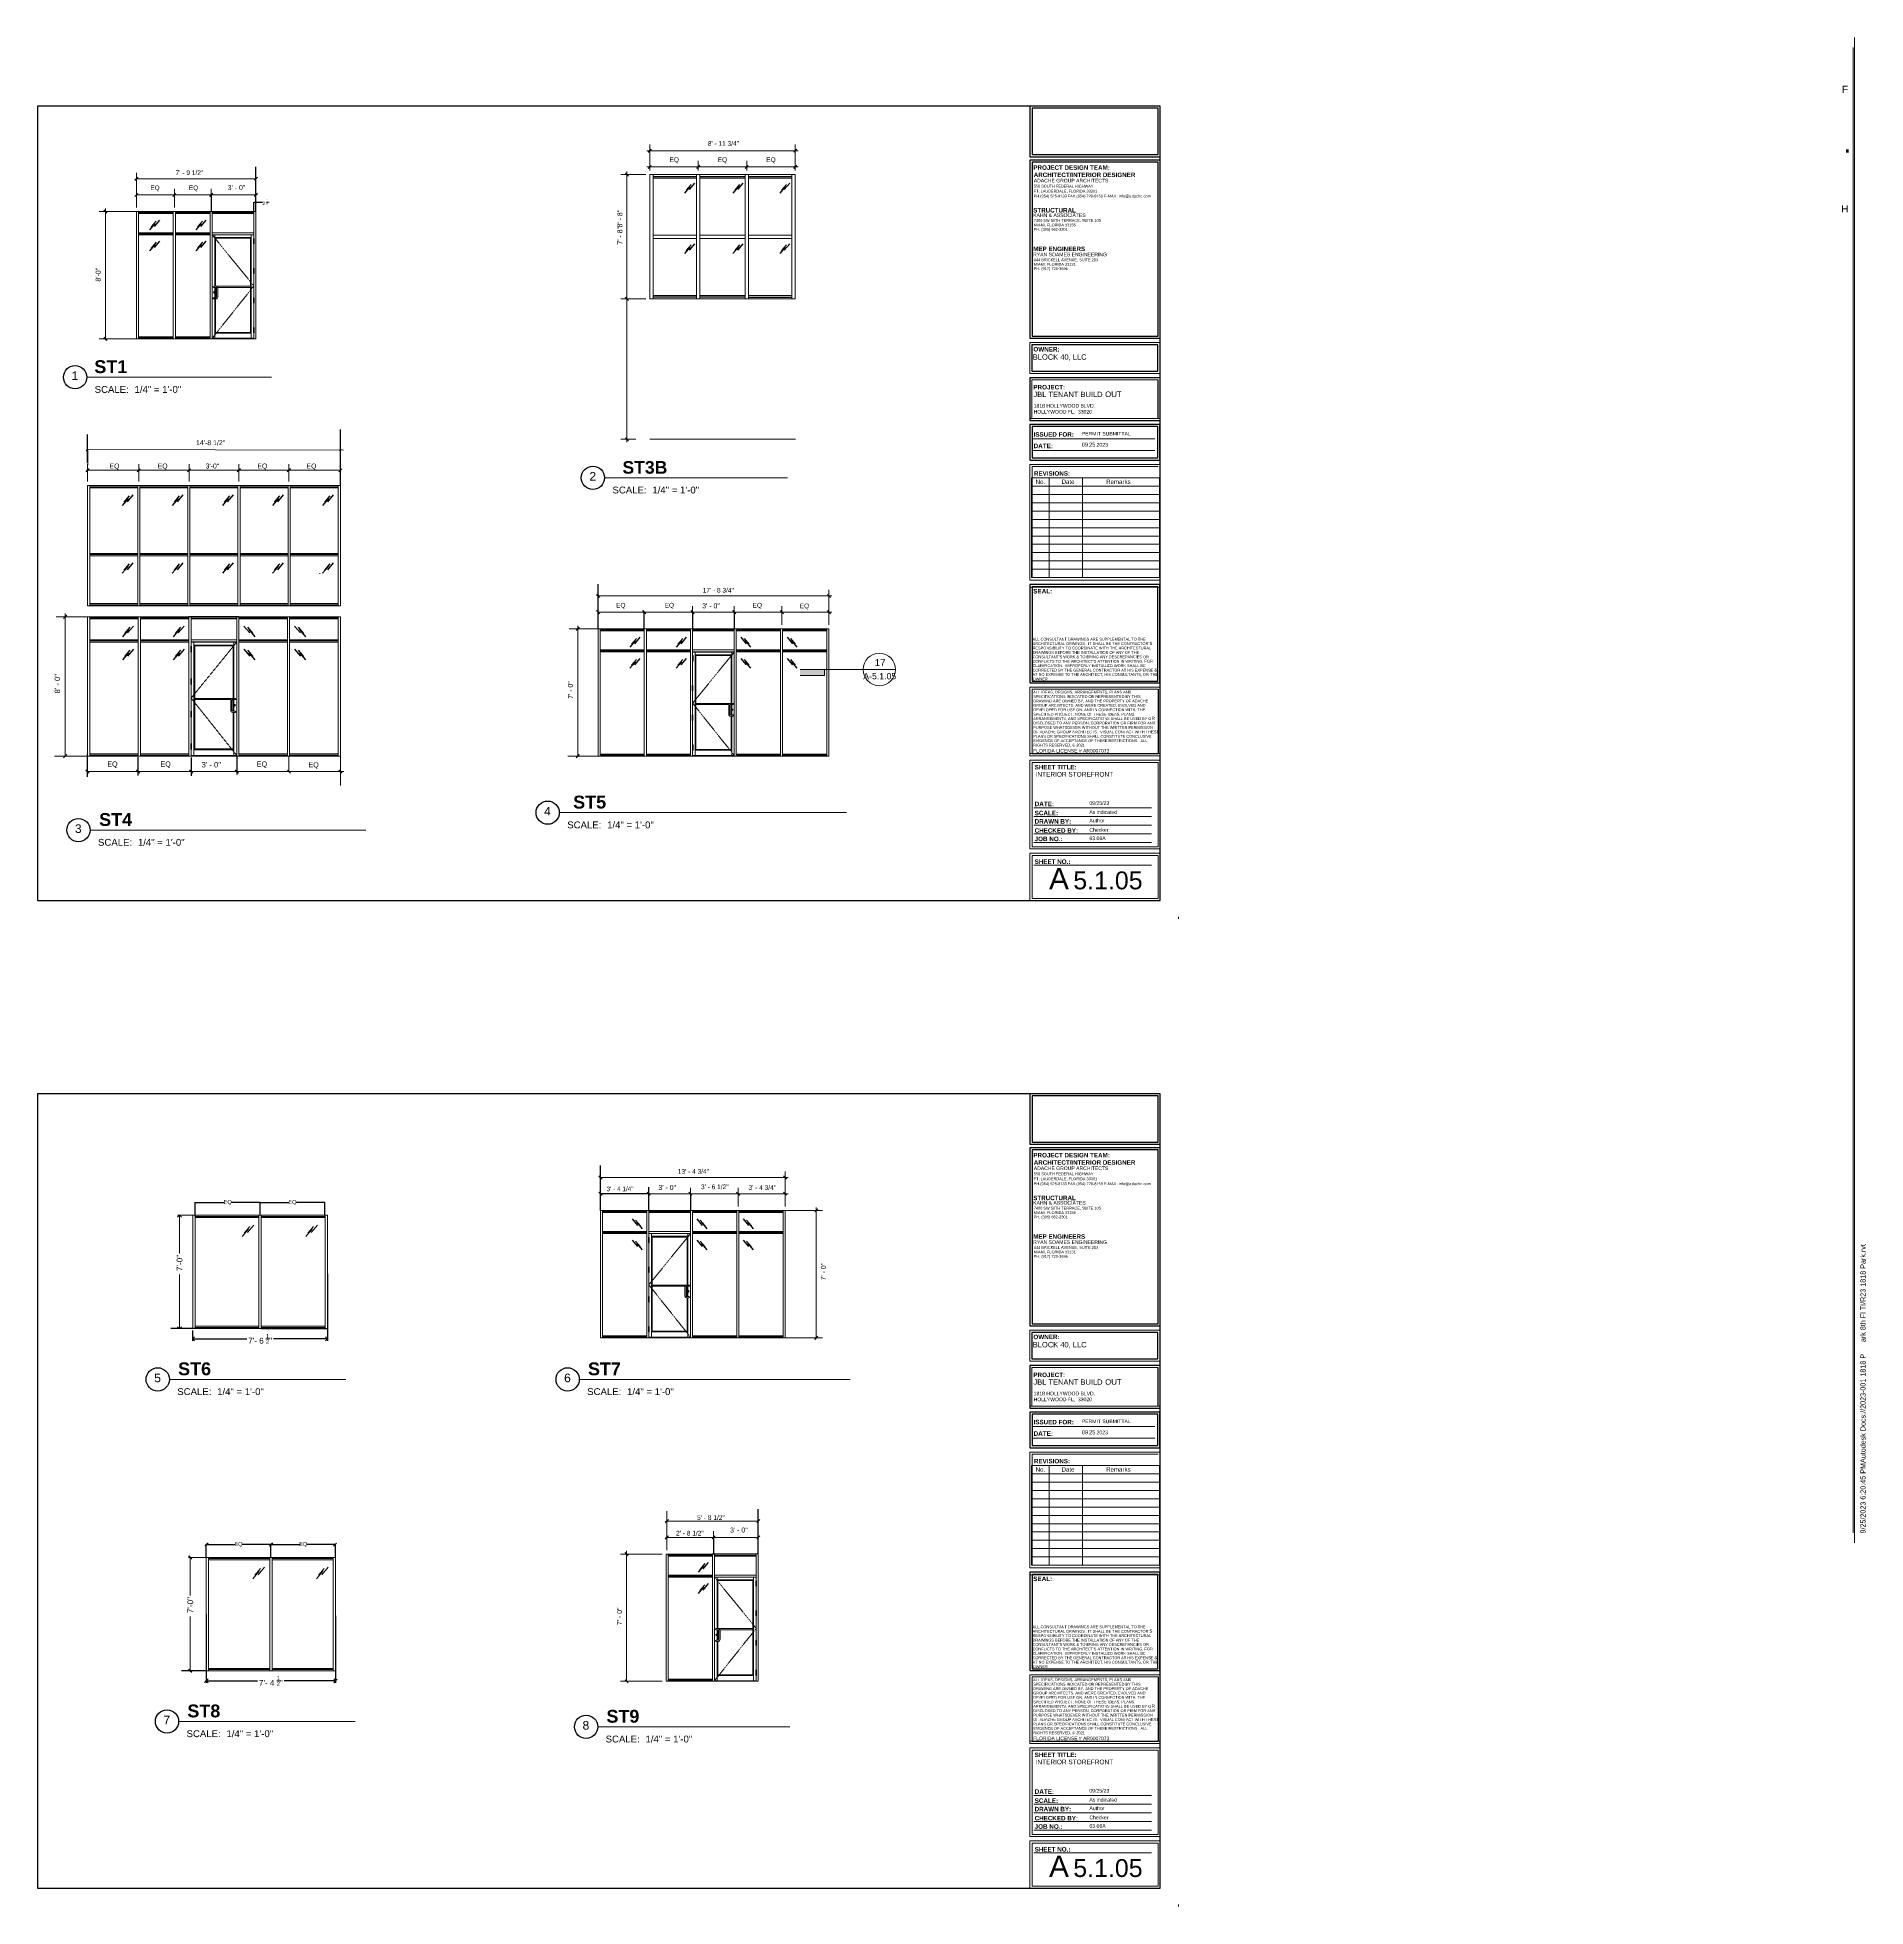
# Model space of a CAD drawing. Header units: inches. Extents: x -6061 to 13621, y -296 to 7483.
# Drawn here: x 942 to 2297, y 4531 to 5916 of the extents above; entities that cross this region are included whole.
import ezdxf

# ---------------------------------------------------------------- set-up
doc = ezdxf.new("R2010")
doc.units = ezdxf.units.IN
doc.header["$MEASUREMENT"] = 0
doc.linetypes.add('HIDDEN', pattern=[0.375, 0.25, -0.125])
doc.layers.get('0').update_dxf_attribs({"linetype": 'CONTINUOUS'})
doc.layers.get('Defpoints').update_dxf_attribs({"color": 6, "linetype": 'CONTINUOUS', "lineweight": 15})
doc.styles.add('Arial$001H0', font='arial.ttf')
doc.styles.add('Arial$101H0', font='arialbd.ttf')
doc.styles.add('stylus', font='arial.ttf')
doc.dimstyles.new('_AA -Arch$0', dxfattribs={"dimtxt": 0.08, "dimasz": 0.1, "dimexe": 0.05, "dimexo": 0.1, "dimgap": 0.03, "dimtad": 1, "dimdec": 4, "dimzin": 3, "dimdsep": 46, "dimlunit": 5, "dimtxsty": 'stylus', "dimblk": 'ARCHTICK', "dimcen": 0.084, "dimclrd": 256, "dimclre": 256, "dimclrt": 7, "dimazin": 2, "dimtfac": 0.9, "dimtdec": 4, "dimtmove": 0, "dimatfit": 2, "dimfxl": 0.8, "dimfrac": 1, "dimtzin": 11, "dimarcsym": 0})
doc.dimstyles.get("Standard").update_dxf_attribs({"dimtxt": 0.18, "dimasz": 0.18, "dimexe": 0.18, "dimexo": 0.0625, "dimgap": 0.0625, "dimtad": 0, "dimtih": 1, "dimtoh": 1, "dimdec": 4, "dimzin": 0, "dimdsep": 46, "dimtxsty": 'Standard', "dimcen": 0.09, "dimadec": 0, "dimazin": 0, "dimtfac": 1, "dimtdec": 4, "dimtofl": 0, "dimtmove": 0, "dimatfit": 3, "dimfxl": 1, "dimtolj": 1, "dimtzin": 0, "dimlwd": -1, "dimlwe": -1, "dimarcsym": 0})

# ---------------------------------------------------------------- blocks, each defined once
blk = doc.blocks.new('*U51')
at = {"lineweight": 5}
for p, q in [((22993.3, -3884.4), (23032.8, -3884.4)), ((22993.3, -3884.4), (22993.3, -3994.4)), ((22995, -3884.4), (22995, -3994.4)), ((22995, -3886.2), (23031, -3886.2)), ((22995, -3904.4), (23031, -3904.4)), ((22997.8, -3906.8), (22997.8, -3948.9)), ((23031.2, -3907.6), (23030.6, -3907.6)), ((23031.2, -3907.6), (23031.2, -3912.3)), ((23031.3, -3933.3), (23030.7, -3933.3)), ((23031.3, -3933.3), (23031.3, -3938)), ((23031.3, -3958.9), (23030.7, -3958.9)), ((23031.3, -3958.9), (23031.3, -3963.6)), ((23032.8, -3994.4), (22993.3, -3994.4)), ((23031, -3993.9), (22995, -3993.9)), ((23031.2, -3984.6), (23030.6, -3984.6)), ((23031.2, -3984.6), (23031.2, -3989.3))]:
    blk.add_line(p, q, dxfattribs=at)
at = {"color": 8, "lineweight": 5}
blk.add_line((23031, -3885.3), (22995, -3885.3), dxfattribs=at)
at = {"lineweight": 5, "extrusion": (0, 1, 0)}
for p, q in [((23031, -3907.6), (23031, -3884.4)), ((23032.8, -3994.4), (23032.8, -3884.4)), ((22995, -3993.9), (22995, -3904.5)), ((22995, -3904.5), (23031, -3904.5)), ((22997.2, -3948.9), (22997.2, -3904.6)), ((22997.2, -3906.8), (23028.8, -3906.8)), ((22997.8, -3907.4), (23028.2, -3907.4)), ((23028.2, -3989.4), (23028.2, -3906.8)), ((23028.8, -3993.9), (23028.8, -3904.5)), ((23031, -3907.6), (23031, -3904.5)), ((23030.6, -3907.7), (23031.2, -3907.7)), ((23030.6, -3908.6), (23031.2, -3908.6)), ((23031.2, -3909.5), (23030.6, -3909.5)), ((23031.2, -3910.4), (23030.6, -3910.4)), ((23031.2, -3911.3), (23030.6, -3911.3)), ((23030.6, -3912.2), (23031.2, -3912.2)), ((23031, -3933.3), (23031, -3912.3)), ((23031, -3933.3), (23031, -3912.3)), ((23030.7, -3933.4), (23031.3, -3933.4)), ((23030.7, -3934.3), (23031.3, -3934.3)), ((23031.3, -3935.2), (23030.7, -3935.2)), ((23031.3, -3936.1), (23030.7, -3936.1)), ((23031.3, -3937), (23030.7, -3937)), ((22997.2, -3953.8), (22997.2, -3949.9)), ((22997.8, -3958.9), (22997.8, -3949.9)), ((23030.7, -3937.9), (23031.3, -3937.9)), ((23031, -3958.9), (23031, -3938)), ((23031, -3958.9), (23031, -3938)), ((22997.2, -3958.9), (22997.2, -3954.8)), ((22997.2, -3993.9), (22997.2, -3959.9)), ((22997.8, -3989.4), (22997.8, -3959.9)), ((23030.7, -3959), (23031.3, -3959)), ((23030.7, -3959.9), (23031.3, -3959.9)), ((23031.3, -3960.8), (23030.7, -3960.8)), ((23031.3, -3961.7), (23030.7, -3961.7)), ((23031.3, -3962.6), (23030.7, -3962.6)), ((23030.7, -3963.5), (23031.3, -3963.5)), ((23031, -3984.6), (23031, -3963.6)), ((23031, -3984.6), (23031, -3963.6)), ((22995, -3993.9), (23031, -3993.9)), ((22997.2, -3989.4), (23028.8, -3989.4)), ((22997.8, -3988.8), (23028.2, -3988.8)), ((23025.7, -3989.4), (23025.7, -3989.4)), ((23030.6, -3984.7), (23031.2, -3984.7)), ((23031.2, -3985.6), (23030.6, -3985.6)), ((23031.2, -3986.5), (23030.6, -3986.5)), ((23031.2, -3987.4), (23030.6, -3987.4)), ((23030.6, -3988.3), (23031.2, -3988.3)), ((23030.6, -3989.2), (23031.2, -3989.2)), ((23031, -3994.4), (23031, -3989.3)), ((23031, -3993.9), (23031, -3989.3))]:
    blk.add_line(p, q, dxfattribs=at)
at = {"lineweight": 5, "ltscale": 0.5}
blk.add_line((22995, -3902.7), (23031, -3902.7), dxfattribs=at)
at = {"color": 251, "linetype": 'HIDDEN', "lineweight": 5, "true_color": 0x636466}
for q in [(22995, -3904.5), (22995, -3993.9)]:
    blk.add_line((23031, -3948.7), q, dxfattribs=at)
at = {"color": 1, "lineweight": 5}
for p, q in [((22998.3, -3948.9), (23028.2, -3948.9)), ((22999.7, -3949.9), (23028.2, -3949.9))]:
    blk.add_line(p, q, dxfattribs=at)
at = {"lineweight": 5}
for points in [[(23031.2, -3912.3), (23030.6, -3912.3), (23030.6, -3907.6)], [(23031.3, -3938), (23030.7, -3938), (23030.7, -3933.3)], [(23031.3, -3963.6), (23030.7, -3963.6), (23030.7, -3958.9)], [(23031.2, -3989.3), (23030.6, -3989.3), (23030.6, -3984.6)]]:
    blk.add_lwpolyline(points, dxfattribs=at)
at = {"color": 1, "lineweight": 5}
blk.add_lwpolyline([(22998.3, -3948.9), (22996.3, -3948.9, 1), (22996.3, -3949.9), (22998.3, -3949.9, -0.414214), (22998.8, -3950.4), (22998.8, -3958.4), (22998.3, -3958.9), (22996.3, -3958.9, 1), (22996.3, -3959.9), (22998.3, -3959.9, 0.414214), (22999.8, -3958.4), (22999.8, -3950.4, 0.414214)], format="xyb", close=True, dxfattribs=at)
at = {"lineweight": 5}
blk.add_polyline3d([(22997.4, -3954.4, 0), (22997.3, -3954.4, 0), (22997.3, -3954.6, 0), (22997.4, -3954.6, 0)], close=True, dxfattribs=at)
for centre, radius in [((22996.8, -3954.3), 0.682), ((22996.8, -3954.3), 0.635), ((22996.8, -3954.5), 0.218)]:
    blk.add_circle(centre, radius, dxfattribs=at)
for centre, start, end in [((22996.8, -3954.5), 104.3987, 255.6013), ((22997.3, -3954.5), 284.3987, 75.6013)]:
    blk.add_arc(centre, 0.0919, start, end, dxfattribs=at)
blk = doc.blocks.new('*U52')
at = {"lineweight": 5, "ltscale": 0.5}
blk.add_line((22995, -3896.7), (23033.3, -3896.7), dxfattribs=at)
at = {"lineweight": 5}
for p, q in [((22995, -3896.7), (22995, -3992.7)), ((22995, -3898.4), (23033.3, -3898.4)), ((22995, -3990.9), (23033.3, -3990.9)), ((22995, -3992.7), (23033.3, -3992.7))]:
    blk.add_line(p, q, dxfattribs=at)
at = {"color": 8, "lineweight": 5}
for p, q in [((23033.3, -3897.6), (22995, -3897.6)), ((23033.3, -3951.8), (22995, -3951.8)), ((23033.3, -3991.8), (22995, -3991.8))]:
    blk.add_line(p, q, dxfattribs=at)
at = {"color": 8, "ltscale": 0.008}
for points in [[(23025.6, -3906.9), (23020.9, -3912.5)], [(23026.5, -3905), (23022.3, -3910)], [(23029.4, -3904), (23024.8, -3909.6)], [(23025.6, -3961.2), (23020.9, -3966.7)], [(23026.5, -3959.2), (23022.3, -3964.2)], [(23029.4, -3958.3), (23024.8, -3963.8)]]:
    blk.add_lwpolyline(points, dxfattribs=at)
at = {"lineweight": 5}
for points in [[(23035, -3992.7), (23033.3, -3992.7), (23033.3, -3896.7), (23035, -3896.7)], [(23033.3, -3950.9), (22995, -3950.9), (22995, -3952.7), (23033.3, -3952.7)]]:
    blk.add_lwpolyline(points, close=True, dxfattribs=at)
at = {"layer": 'Defpoints', "color": 6, "lineweight": 5}
blk.add_lwpolyline([(22995, -3896.7), (22993.3, -3896.7), (22993.3, -3992.7), (22995, -3992.7)], dxfattribs=at)
blk = doc.blocks.new('*U53')
at = {"lineweight": 5, "ltscale": 0.5}
blk.add_line((22995, -3896.7), (23033.3, -3896.7), dxfattribs=at)
at = {"lineweight": 5}
for p, q in [((22995, -3896.7), (22995, -3992.7)), ((22995, -3898.4), (23033.3, -3898.4)), ((22995, -3990.9), (23033.3, -3990.9)), ((22995, -3992.7), (23033.3, -3992.7))]:
    blk.add_line(p, q, dxfattribs=at)
at = {"color": 8, "lineweight": 5}
for p, q in [((23033.3, -3897.6), (22995, -3897.6)), ((23033.3, -3951.8), (22995, -3951.8)), ((23033.3, -3991.8), (22995, -3991.8))]:
    blk.add_line(p, q, dxfattribs=at)
at = {"color": 8, "ltscale": 0.008}
for points in [[(23025.6, -3906.9), (23020.9, -3912.5)], [(23026.5, -3905), (23022.3, -3910)], [(23029.4, -3904), (23024.8, -3909.6)], [(23025.6, -3961.2), (23020.9, -3966.7)], [(23026.5, -3959.2), (23022.3, -3964.2)], [(23029.4, -3958.3), (23024.8, -3963.8)]]:
    blk.add_lwpolyline(points, dxfattribs=at)
at = {"lineweight": 5}
for points in [[(23035, -3992.7), (23033.3, -3992.7), (23033.3, -3896.7), (23035, -3896.7)], [(23033.3, -3950.9), (22995, -3950.9), (22995, -3952.7), (23033.3, -3952.7)]]:
    blk.add_lwpolyline(points, close=True, dxfattribs=at)
at = {"layer": 'Defpoints', "color": 6, "lineweight": 5}
blk.add_lwpolyline([(22995, -3896.7), (22993.3, -3896.7), (22993.3, -3992.7), (22995, -3992.7)], dxfattribs=at)
blk = doc.blocks.new('*U54')
at = {"lineweight": 5, "ltscale": 0.5}
blk.add_line((22995, -3896.7), (23033.3, -3896.7), dxfattribs=at)
at = {"lineweight": 5}
for p, q in [((22995, -3896.7), (22995, -3992.7)), ((22995, -3898.4), (23033.3, -3898.4)), ((22995, -3990.9), (23033.3, -3990.9)), ((22995, -3992.7), (23033.3, -3992.7))]:
    blk.add_line(p, q, dxfattribs=at)
at = {"color": 8, "lineweight": 5}
for p, q in [((23033.3, -3897.6), (22995, -3897.6)), ((23033.3, -3951.8), (22995, -3951.8)), ((23033.3, -3991.8), (22995, -3991.8))]:
    blk.add_line(p, q, dxfattribs=at)
at = {"color": 8, "ltscale": 0.008}
for points in [[(23025.6, -3906.9), (23020.9, -3912.5)], [(23026.5, -3905), (23022.3, -3910)], [(23029.4, -3904), (23024.8, -3909.6)], [(23025.6, -3961.2), (23020.9, -3966.7)], [(23026.5, -3959.2), (23022.3, -3964.2)], [(23029.4, -3958.3), (23024.8, -3963.8)]]:
    blk.add_lwpolyline(points, dxfattribs=at)
at = {"lineweight": 5}
for points in [[(23035, -3992.7), (23033.3, -3992.7), (23033.3, -3896.7), (23035, -3896.7)], [(23033.3, -3950.9), (22995, -3950.9), (22995, -3952.7), (23033.3, -3952.7)]]:
    blk.add_lwpolyline(points, close=True, dxfattribs=at)
at = {"layer": 'Defpoints', "color": 6, "lineweight": 5}
blk.add_lwpolyline([(22995, -3896.7), (22993.3, -3896.7), (22993.3, -3992.7), (22995, -3992.7)], dxfattribs=at)
blk = doc.blocks.new('*U55')
at = {"lineweight": 5, "ltscale": 0.5}
blk.add_line((22995, -3896.7), (23033.3, -3896.7), dxfattribs=at)
at = {"color": 8, "lineweight": 5}
for p, q in [((23033.3, -3897.6), (22995, -3897.6)), ((23033.3, -3951.8), (22995, -3951.8)), ((23033.3, -3991.8), (22995, -3991.8))]:
    blk.add_line(p, q, dxfattribs=at)
at = {"lineweight": 5}
for p, q in [((22995, -3898.4), (23033.3, -3898.4)), ((22995, -3990.9), (23033.3, -3990.9)), ((22995, -3992.7), (23033.3, -3992.7))]:
    blk.add_line(p, q, dxfattribs=at)
for points in [[(22995, -3992.7), (22993.3, -3992.7), (22993.3, -3896.7), (22995, -3896.7)], [(23035, -3992.7), (23033.3, -3992.7), (23033.3, -3896.7), (23035, -3896.7)], [(23033.3, -3950.9), (22995, -3950.9), (22995, -3952.7), (23033.3, -3952.7)]]:
    blk.add_lwpolyline(points, close=True, dxfattribs=at)
at = {"color": 8, "ltscale": 0.008}
for points in [[(23025.6, -3906.9), (23020.9, -3912.5)], [(23026.5, -3905), (23022.3, -3910)], [(23029.4, -3904), (23024.8, -3909.6)], [(23025.6, -3961.2), (23020.9, -3966.7)], [(23026.5, -3959.2), (23022.3, -3964.2)], [(23029.4, -3958.3), (23024.8, -3963.8)]]:
    blk.add_lwpolyline(points, dxfattribs=at)
blk = doc.blocks.new('_CLOSEDFILLED')
at = {"color": 0, "lineweight": -2, "true_color": 0x000000}
blk.add_line((-1, 0), (-2, 0), dxfattribs=at)
blk.add_solid([(-1, 0.2), (0, 0), (-1, 0.2), (-1, -0.2)], dxfattribs=at)
blk = doc.blocks.new('*D59')
at = {"color": 0, "transparency": 16777216}
for p, q in [((1102.5, 5787.1), (1102.5, 5794.1)), ((1102.7, 5793.9), (1103.8, 5793.9)), ((1104, 5787.1), (1104, 5794.1)), ((1104, 5793.9), (1109, 5793.9))]:
    blk.add_line(p, q, dxfattribs=at)
at = {"layer": 'Defpoints', "color": 0, "transparency": 16777216}
for p in [(1104, 5793.9), (1102.5, 5787), (1104, 5787)]:
    blk.add_point(p, dxfattribs=at)
at = {"color": 0, "transparency": 16777216, "xscale": 0.18, "yscale": 0.18, "zscale": 0.18, "rotation": 180}
blk.add_blockref('_CLOSEDFILLED', (1102.5, 5793.9), dxfattribs=at)
at = {"color": 0, "transparency": 16777216, "xscale": 0.18, "yscale": 0.18, "zscale": 0.18}
blk.add_blockref('_CLOSEDFILLED', (1104, 5793.9), dxfattribs=at)
at = {"color": 0, "transparency": 16777216, "insert": (1111.6, 5793.9), "char_height": 2.5, "attachment_point": 5, "style": 'Arial$001H0'}
blk.add_mtext('2 {\\H0.7x;\\S1/2;}"', dxfattribs=at)
blk = doc.blocks.new('_Open90')
at = {"color": 0, "linetype": 'ByBlock', "lineweight": -2}
for p, q in [((0, 0), (-1, 0)), ((-0.5, 0.5), (0, 0)), ((0, 0), (-0.5, -0.5))]:
    blk.add_line(p, q, dxfattribs=at)
blk = doc.blocks.new('*D64')
at = {"linetype": 'ByBlock', "lineweight": -2, "transparency": 16777216}
for p, q in [((1067.1, 4747.8), (1067.1, 4696.7)), ((1163.1, 4746.2), (1163.1, 4696.7)), ((1070, 4698.1), (1105.2, 4698.1)), ((1160.2, 4698.1), (1125, 4698.1))]:
    blk.add_line(p, q, dxfattribs=at)
at = {"layer": 'Defpoints', "color": 0, "transparency": 16777216}
for p in [(1067.1, 4749.2), (1163.1, 4747.6), (1163.1, 4698.1)]:
    blk.add_point(p, dxfattribs=at)
at = {"lineweight": -2, "transparency": 16777216, "xscale": 2.88, "yscale": 2.88, "zscale": 2.88, "rotation": 180}
blk.add_blockref('_Open90', (1067.1, 4698.1), dxfattribs=at)
at = {"lineweight": -2, "transparency": 16777216, "xscale": 2.88, "yscale": 2.88, "zscale": 2.88}
blk.add_blockref('_Open90', (1163.1, 4698.1), dxfattribs=at)
at = {"color": 7, "lineweight": 5, "transparency": 16777216, "insert": (1115.1, 4698.1), "char_height": 4.32, "attachment_point": 5, "style": 'stylus'}
blk.add_mtext('7\'- 4 {\\H0.7x;\\S1/2;}"', dxfattribs=at)
blk = doc.blocks.new('*D60')
at = {"color": 0, "transparency": 16777216}
for p, q in [((1067.1, 4789.7), (1067.1, 4799.2)), ((1067.3, 4799.1), (1088.5, 4799.1)), ((1114.9, 4799.1), (1093.7, 4799.1)), ((1115.1, 4789.7), (1115.1, 4799.2))]:
    blk.add_line(p, q, dxfattribs=at)
at = {"layer": 'Defpoints', "color": 0, "transparency": 16777216}
for p in [(1115.1, 4799.1), (1067.1, 4789.6), (1115.1, 4789.6)]:
    blk.add_point(p, dxfattribs=at)
at = {"color": 0, "transparency": 16777216, "xscale": 0.18, "yscale": 0.18, "zscale": 0.18, "rotation": 180}
blk.add_blockref('_CLOSEDFILLED', (1067.1, 4799.1), dxfattribs=at)
at = {"color": 0, "transparency": 16777216, "xscale": 0.18, "yscale": 0.18, "zscale": 0.18}
blk.add_blockref('_CLOSEDFILLED', (1115.1, 4799.1), dxfattribs=at)
at = {"color": 0, "lineweight": 5, "transparency": 16777216, "insert": (1091.1, 4799.1), "char_height": 3, "attachment_point": 5}
blk.add_mtext('EQ', dxfattribs=at)
blk = doc.blocks.new('*D61')
at = {"color": 0, "transparency": 16777216}
for p, q in [((1115.1, 4789.7), (1115.1, 4799.2)), ((1115.3, 4799.1), (1136.5, 4799.1)), ((1162.9, 4799.1), (1141.7, 4799.1)), ((1163.1, 4789.7), (1163.1, 4799.2))]:
    blk.add_line(p, q, dxfattribs=at)
at = {"layer": 'Defpoints', "color": 0, "transparency": 16777216}
for p in [(1163.1, 4799.1), (1115.1, 4789.6), (1163.1, 4789.6)]:
    blk.add_point(p, dxfattribs=at)
at = {"color": 0, "transparency": 16777216, "xscale": 0.18, "yscale": 0.18, "zscale": 0.18, "rotation": 180}
blk.add_blockref('_CLOSEDFILLED', (1115.1, 4799.1), dxfattribs=at)
at = {"color": 0, "transparency": 16777216, "xscale": 0.18, "yscale": 0.18, "zscale": 0.18}
blk.add_blockref('_CLOSEDFILLED', (1163.1, 4799.1), dxfattribs=at)
at = {"color": 0, "lineweight": 5, "transparency": 16777216, "insert": (1139.1, 4799.1), "char_height": 3, "attachment_point": 5}
blk.add_mtext('EQ', dxfattribs=at)
blk = doc.blocks.new('*D65')
at = {"linetype": 'ByBlock', "lineweight": -2, "transparency": 16777216}
for p, q in [((1157.1, 4999.7), (1157.1, 4950.2)), ((1057.1, 4957.7), (1057.1, 4950.2)), ((1060, 4951.6), (1097.2, 4951.6)), ((1154.3, 4951.6), (1117.1, 4951.6))]:
    blk.add_line(p, q, dxfattribs=at)
at = {"layer": 'Defpoints', "color": 0, "transparency": 16777216}
for p in [(1157.1, 5001.1), (1057.1, 4959.1), (1157.1, 4951.6)]:
    blk.add_point(p, dxfattribs=at)
at = {"lineweight": -2, "transparency": 16777216, "xscale": 2.88, "yscale": 2.88, "zscale": 2.88, "rotation": 180}
blk.add_blockref('_Open90', (1057.1, 4951.6), dxfattribs=at)
at = {"lineweight": -2, "transparency": 16777216, "xscale": 2.88, "yscale": 2.88, "zscale": 2.88}
blk.add_blockref('_Open90', (1157.1, 4951.6), dxfattribs=at)
at = {"color": 7, "lineweight": 5, "transparency": 16777216, "insert": (1107.1, 4951.6), "char_height": 4.32, "attachment_point": 5, "style": 'stylus'}
blk.add_mtext('7\'- 6 {\\H0.7x;\\S1/2;}"', dxfattribs=at)
blk = doc.blocks.new('*D62')
at = {"color": 0, "transparency": 16777216}
for p, q in [((1059.1, 5043.2), (1059.1, 5052.8)), ((1059.3, 5052.6), (1080.6, 5052.6)), ((1107, 5052.6), (1085.7, 5052.6)), ((1107.1, 5043.2), (1107.1, 5052.8))]:
    blk.add_line(p, q, dxfattribs=at)
at = {"layer": 'Defpoints', "color": 0, "transparency": 16777216}
for p in [(1059.1, 5043.1), (1107.1, 5052.6), (1107.1, 5043.1)]:
    blk.add_point(p, dxfattribs=at)
at = {"color": 0, "transparency": 16777216, "xscale": 0.18, "yscale": 0.18, "zscale": 0.18, "rotation": 180}
blk.add_blockref('_CLOSEDFILLED', (1059.1, 5052.6), dxfattribs=at)
at = {"color": 0, "transparency": 16777216, "xscale": 0.18, "yscale": 0.18, "zscale": 0.18}
blk.add_blockref('_CLOSEDFILLED', (1107.1, 5052.6), dxfattribs=at)
at = {"color": 0, "lineweight": 5, "transparency": 16777216, "insert": (1083.1, 5052.6), "char_height": 3, "attachment_point": 5}
blk.add_mtext('EQ', dxfattribs=at)
blk = doc.blocks.new('*D63')
at = {"color": 0, "transparency": 16777216}
for p, q in [((1107.1, 5043.2), (1107.1, 5052.8)), ((1107.3, 5052.6), (1128.6, 5052.6)), ((1155, 5052.6), (1133.7, 5052.6)), ((1155.1, 5043.2), (1155.1, 5052.8))]:
    blk.add_line(p, q, dxfattribs=at)
at = {"layer": 'Defpoints', "color": 0, "transparency": 16777216}
for p in [(1107.1, 5043.1), (1155.1, 5052.6), (1155.1, 5043.1)]:
    blk.add_point(p, dxfattribs=at)
at = {"color": 0, "transparency": 16777216, "xscale": 0.18, "yscale": 0.18, "zscale": 0.18, "rotation": 180}
blk.add_blockref('_CLOSEDFILLED', (1107.1, 5052.6), dxfattribs=at)
at = {"color": 0, "transparency": 16777216, "xscale": 0.18, "yscale": 0.18, "zscale": 0.18}
blk.add_blockref('_CLOSEDFILLED', (1155.1, 5052.6), dxfattribs=at)
at = {"color": 0, "lineweight": 5, "transparency": 16777216, "insert": (1131.1, 5052.6), "char_height": 3, "attachment_point": 5}
blk.add_mtext('EQ', dxfattribs=at)

msp = doc.modelspace()

# ---------------------------------------------------------------- hatches: boundary and pattern name
at = {"true_color": 0x000007}
msp.add_hatch(color=7, dxfattribs=at).paths.add_polyline_path([(1507.35006, 5443.09417), (1525.37042, 5443.09417), (1525.37042, 5447.65933), (1507.35006, 5447.65933)])

# ---------------------------------------------------------------- linework, layer by layer
at = {"color": 8, "linetype": 'Continuous', "lineweight": 9, "true_color": 0x7f7f7f}
for p, q in [((2289.05697, 5910.09189), (2289.05697, 5916.09868)), ((1677.79017, 5825.13907), (1774.33243, 5825.13907)), ((1677.79017, 5693.10522), (1677.79017, 5825.13907)), ((1677.66173, 5689.89428), (1774.20399, 5689.89428)), ((1677.66173, 5667.03239), (1677.66173, 5689.89428)), ((1774.20399, 5689.89428), (1774.20399, 5667.03239)), ((1774.20399, 5667.03239), (1677.66173, 5667.03239)), ((1677.66173, 5663.82145), (1774.20399, 5663.82145)), ((1677.66173, 5633.72424), (1677.66173, 5663.82145)), ((1774.20399, 5663.82145), (1774.20399, 5633.72424)), ((1774.20399, 5633.72424), (1677.66173, 5633.72424)), ((1677.79017, 5629.31455), (1774.07555, 5629.31455)), ((1677.79017, 5602.77078), (1677.79017, 5629.31455)), ((1679.93079, 5618.48298), (1770.35086, 5618.48298)), ((1677.79017, 5599.55984), (1774.33243, 5599.55984)), ((1677.79017, 5533.1576), (1677.79017, 5599.55984)), ((1679.93079, 5609.92047), (1770.35086, 5609.92047)), ((1774.33243, 5599.55984), (1774.33243, 5533.1576)), ((1151.22945, 5518.80146), (1151.6299, 5518.80146)), ((1677.79017, 5508.75446), (1774.07555, 5508.75446)), ((1677.79017, 5437.81409), (1677.79017, 5508.75446)), ((1774.07555, 5508.75446), (1774.07555, 5437.81409)), ((1774.07555, 5437.81409), (1677.79017, 5437.81409)), ((1677.79017, 5434.60315), (1774.33243, 5434.60315)), ((1677.79017, 5385.28312), (1677.79017, 5434.60315)), ((1774.33243, 5434.60315), (1774.33243, 5385.28312)), ((1774.33243, 5385.28312), (1677.79017, 5385.28312)), ((1677.79017, 5380.40249), (1774.33243, 5380.40249)), ((1677.79017, 5354.20122), (1677.79017, 5380.40249)), ((1774.33243, 5380.40249), (1774.33243, 5357.41216)), ((1677.79017, 5314.64244), (1677.79017, 5354.20122)), ((1774.33243, 5354.20122), (1774.33243, 5314.64244)), ((1680.70142, 5345.12496), (1767.91055, 5345.12496)), ((1680.70142, 5338.70308), (1767.91055, 5338.70308)), ((1680.70142, 5332.32402), (1767.91055, 5332.32402)), ((1680.70142, 5325.90214), (1767.91055, 5325.90214)), ((1774.33243, 5314.64244), (1677.79017, 5314.64244)), ((1680.70142, 5319.48026), (1767.91055, 5319.48026)), ((1774.33243, 5311.4315), (1774.33243, 5276.41085)), ((1680.70142, 5302.61212), (1767.91055, 5302.61212)), ((1774.33243, 5276.41085), (1677.79017, 5276.41085)), ((1787.98962, 5264.38053), (1787.98962, 5262.75365)), ((1677.79017, 5093.173), (1774.33243, 5093.173)), ((1677.79017, 4961.13915), (1677.79017, 5093.173)), ((1677.66173, 4957.92821), (1774.20399, 4957.92821)), ((1677.66173, 4935.06632), (1677.66173, 4957.92821)), ((1774.20399, 4957.92821), (1774.20399, 4935.06632)), ((1774.20399, 4935.06632), (1677.66173, 4935.06632)), ((1677.66173, 4931.85538), (1774.20399, 4931.85538)), ((1677.66173, 4901.75817), (1677.66173, 4931.85538)), ((1774.20399, 4931.85538), (1774.20399, 4901.75817)), ((1774.20399, 4901.75817), (1677.66173, 4901.75817)), ((1677.79017, 4897.34848), (1774.07555, 4897.34848)), ((1677.79017, 4870.80471), (1677.79017, 4897.34848)), ((1679.93079, 4886.51691), (1770.35086, 4886.51691)), ((1679.93079, 4877.9544), (1770.35086, 4877.9544)), ((1677.79017, 4867.59377), (1774.33243, 4867.59377)), ((1677.79017, 4801.19153), (1677.79017, 4867.59377)), ((1774.33243, 4867.59377), (1774.33243, 4801.19153)), ((2289.05697, 4800.27787), (2289.05697, 4806.28465)), ((1677.79017, 4776.78839), (1774.07555, 4776.78839)), ((1677.79017, 4705.84803), (1677.79017, 4776.78839)), ((1774.07555, 4776.78839), (1774.07555, 4705.84803)), ((1774.07555, 4705.84803), (1677.79017, 4705.84803)), ((1677.79017, 4702.63709), (1774.33243, 4702.63709)), ((1677.79017, 4653.31705), (1677.79017, 4702.63709)), ((1774.33243, 4702.63709), (1774.33243, 4653.31705)), ((1774.33243, 4653.31705), (1677.79017, 4653.31705)), ((1677.79017, 4648.43642), (1774.33243, 4648.43642)), ((1677.79017, 4622.23515), (1677.79017, 4648.43642)), ((1774.33243, 4648.43642), (1774.33243, 4625.44609)), ((1677.79017, 4582.67637), (1677.79017, 4622.23515)), ((1680.70142, 4613.15889), (1767.91055, 4613.15889)), ((1774.33243, 4622.23515), (1774.33243, 4582.67637)), ((1680.70142, 4606.73701), (1767.91055, 4606.73701)), ((1680.70142, 4600.35795), (1767.91055, 4600.35795)), ((1680.70142, 4593.93607), (1767.91055, 4593.93607)), ((1680.70142, 4587.51419), (1767.91055, 4587.51419)), ((1774.33243, 4582.67637), (1677.79017, 4582.67637)), ((1774.33243, 4579.46543), (1774.33243, 4544.44478)), ((1680.70142, 4570.64605), (1767.91055, 4570.64605)), ((1774.33243, 4544.44478), (1677.79017, 4544.44478)), ((1787.98962, 4532.41446), (1787.98962, 4530.78758))]:
    msp.add_line(p, q, dxfattribs=at)
at = {"color": 7, "linetype": 'Continuous', "lineweight": 9, "true_color": 0x000007}
for p, q in [((2287.85561, 5908.49008), (2287.85561, 4807.88646)), ((2289.05697, 4806.28465), (2289.05697, 5910.09189)), ((1774.33243, 5865.11085), (1677.79017, 5865.11085)), ((1677.79017, 5865.11085), (1677.79017, 5827.6927)), ((1679.37423, 5829.4052), (1679.37423, 5863.52678)), ((1679.37423, 5863.52678), (1772.74836, 5863.52678)), ((1395.97735, 5832.05995), (1395.97735, 5836.62511)), ((1503.77916, 5832.05995), (1503.77916, 5836.62511)), ((1393.73482, 5832.05995), (1506.0217, 5832.05995)), ((1393.73482, 5820.12647), (1431.93798, 5820.12647)), ((1395.97735, 5832.05995), (1395.97735, 5817.40339)), ((1395.97735, 5820.12647), (1395.97735, 5824.61154)), ((1395.97735, 5820.12647), (1395.97735, 5817.40339)), ((1431.93798, 5820.12647), (1431.93798, 5824.61154)), ((1431.93798, 5820.12647), (1467.81853, 5820.12647)), ((1431.93798, 5820.12647), (1431.93798, 5817.40339)), ((1467.81853, 5820.12647), (1467.81853, 5824.61154)), ((1467.81853, 5820.12647), (1506.0217, 5820.12647)), ((1467.81853, 5820.12647), (1467.81853, 5817.40339)), ((1503.77916, 5832.05995), (1503.77916, 5817.40339)), ((1503.77916, 5820.12647), (1503.77916, 5824.61154)), ((1503.77916, 5820.12647), (1503.77916, 5817.40339)), ((1774.33243, 5825.13907), (1677.79017, 5825.13907)), ((1677.79017, 5825.13907), (1677.79017, 5693.10522)), ((1679.37423, 5694.68929), (1679.37423, 5823.5122)), ((1679.37423, 5823.5122), (1772.74836, 5823.5122)), ((1015.49087, 5811.34652), (1015.49087, 5815.83159)), ((1015.49087, 5811.34652), (1015.49087, 5789.96236)), ((1015.49087, 5811.34652), (1103.99153, 5811.34652)), ((1379.07826, 5814.35995), (1374.59319, 5814.35995)), ((1379.07826, 5816.68258), (1379.07826, 5722.33597)), ((1379.07826, 5814.35995), (1393.014, 5814.35995)), ((1395.97735, 5814.35995), (1398.46016, 5814.35995)), ((1395.97735, 5814.35995), (1395.97735, 5768.38801)), ((1398.46016, 5811.87715), (1398.46016, 5814.35995)), ((1430.65654, 5814.35995), (1398.46016, 5814.35995)), ((1398.46016, 5814.35995), (1398.46016, 5768.38801)), ((1430.65654, 5811.87715), (1398.46016, 5811.87715)), ((1430.65654, 5811.87715), (1398.46016, 5811.87715)), ((1398.46016, 5811.87715), (1398.46016, 5769.58937)), ((1430.65654, 5814.35995), (1430.65654, 5811.87715)), ((1430.65654, 5814.35995), (1433.13934, 5814.35995)), ((1430.65654, 5814.35995), (1430.65654, 5768.38801)), ((1430.65654, 5769.58937), (1430.65654, 5811.87715)), ((1433.13934, 5811.87715), (1433.13934, 5814.35995)), ((1466.61717, 5814.35995), (1433.13934, 5814.35995)), ((1433.13934, 5814.35995), (1433.13934, 5768.38801)), ((1466.61717, 5811.87715), (1433.13934, 5811.87715)), ((1433.13934, 5811.87715), (1433.13934, 5769.58937)), ((1466.61717, 5811.87715), (1433.13934, 5811.87715)), ((1466.61717, 5814.35995), (1469.09998, 5814.35995)), ((1466.61717, 5814.35995), (1466.61717, 5768.38801)), ((1466.61717, 5814.35995), (1466.61717, 5811.87715)), ((1466.61717, 5769.58937), (1466.61717, 5811.87715)), ((1469.09998, 5811.87715), (1469.09998, 5814.35995)), ((1501.29636, 5814.35995), (1469.09998, 5814.35995)), ((1469.09998, 5814.35995), (1469.09998, 5768.38801)), ((1501.29636, 5811.87715), (1469.09998, 5811.87715)), ((1469.09998, 5811.87715), (1469.09998, 5769.58937)), ((1501.29636, 5811.87715), (1469.09998, 5811.87715)), ((1501.29636, 5814.35995), (1501.29636, 5811.87715)), ((1501.29636, 5814.35995), (1503.77916, 5814.35995)), ((1501.29636, 5768.38801), (1501.29636, 5814.35995)), ((1501.29636, 5769.58937), (1501.29636, 5811.87715)), ((1503.77916, 5768.38801), (1503.77916, 5814.35995)), ((1015.49087, 5799.33295), (1015.49087, 5803.81801)), ((1015.49087, 5799.33295), (1015.49087, 5789.96236)), ((1015.49087, 5799.33295), (1036.25014, 5799.33295)), ((1036.25014, 5799.33295), (1073.17186, 5799.33295)), ((1043.55124, 5799.33295), (1043.55124, 5803.81801)), ((1043.55124, 5799.33295), (1043.55124, 5789.96236)), ((1068.6868, 5799.33295), (1103.99153, 5799.33295)), ((1070.92933, 5799.33295), (1070.92933, 5803.81801)), ((1070.92933, 5799.33295), (1070.92933, 5803.81801)), ((992.4248, 5786.99901), (987.85965, 5786.99901)), ((992.4248, 5789.24154), (992.4248, 5692.6524)), ((992.4248, 5786.99901), (1015.49087, 5786.99901)), ((1395.97735, 5768.38801), (1395.97735, 5722.33597)), ((1398.46016, 5769.58937), (1430.65654, 5769.58937)), ((1398.46016, 5767.10656), (1398.46016, 5769.58937)), ((1430.65654, 5769.58937), (1398.46016, 5769.58937)), ((1398.46016, 5768.38801), (1398.46016, 5722.33597)), ((1430.65654, 5767.10656), (1398.46016, 5767.10656)), ((1398.46016, 5767.10656), (1398.46016, 5724.81878)), ((1430.65654, 5767.10656), (1398.46016, 5767.10656)), ((1430.65654, 5769.58937), (1430.65654, 5767.10656)), ((1430.65654, 5768.38801), (1430.65654, 5722.33597)), ((1430.65654, 5724.81878), (1430.65654, 5767.10656)), ((1433.13934, 5769.58937), (1466.61717, 5769.58937)), ((1433.13934, 5767.10656), (1433.13934, 5769.58937)), ((1466.61717, 5769.58937), (1433.13934, 5769.58937)), ((1433.13934, 5768.38801), (1433.13934, 5722.33597)), ((1466.61717, 5767.10656), (1433.13934, 5767.10656)), ((1433.13934, 5767.10656), (1433.13934, 5724.81878)), ((1466.61717, 5767.10656), (1433.13934, 5767.10656)), ((1466.61717, 5769.58937), (1466.61717, 5767.10656)), ((1466.61717, 5768.38801), (1466.61717, 5722.33597)), ((1466.61717, 5724.81878), (1466.61717, 5767.10656)), ((1469.09998, 5769.58937), (1501.29636, 5769.58937)), ((1469.09998, 5767.10656), (1469.09998, 5769.58937)), ((1501.29636, 5769.58937), (1469.09998, 5769.58937)), ((1469.09998, 5768.38801), (1469.09998, 5722.33597)), ((1501.29636, 5767.10656), (1469.09998, 5767.10656)), ((1469.09998, 5767.10656), (1469.09998, 5724.81878)), ((1501.29636, 5767.10656), (1469.09998, 5767.10656)), ((1501.29636, 5769.58937), (1501.29636, 5767.10656)), ((1501.29636, 5722.33597), (1501.29636, 5768.38801)), ((1501.29636, 5724.81878), (1501.29636, 5767.10656)), ((1503.77916, 5722.33597), (1503.77916, 5768.38801)), ((1379.07826, 5722.33597), (1374.59319, 5722.33597)), ((1379.07826, 5722.33597), (1379.07826, 5616.05588)), ((1379.07826, 5722.33597), (1393.014, 5722.33597)), ((1398.46016, 5722.33597), (1395.97735, 5722.33597)), ((1398.46016, 5724.81878), (1430.65654, 5724.81878)), ((1398.46016, 5722.33597), (1398.46016, 5724.81878)), ((1398.46016, 5724.81878), (1430.65654, 5724.81878)), ((1398.46016, 5722.33597), (1430.65654, 5722.33597)), ((1430.65654, 5724.81878), (1430.65654, 5722.33597)), ((1433.13934, 5722.33597), (1430.65654, 5722.33597)), ((1433.13934, 5724.81878), (1466.61717, 5724.81878)), ((1433.13934, 5722.33597), (1433.13934, 5724.81878)), ((1433.13934, 5724.81878), (1466.61717, 5724.81878)), ((1433.13934, 5722.33597), (1466.61717, 5722.33597)), ((1466.61717, 5724.81878), (1466.61717, 5722.33597)), ((1469.09998, 5722.33597), (1466.61717, 5722.33597)), ((1469.09998, 5724.81878), (1501.29636, 5724.81878)), ((1469.09998, 5722.33597), (1469.09998, 5724.81878)), ((1469.09998, 5724.81878), (1501.29636, 5724.81878)), ((1469.09998, 5722.33597), (1501.29636, 5722.33597)), ((1501.29636, 5724.81878), (1501.29636, 5722.33597)), ((1503.77916, 5722.33597), (1501.29636, 5722.33597)), ((992.4248, 5692.64694), (987.85965, 5692.64694)), ((992.4248, 5692.64694), (1015.49087, 5692.64694)), ((1774.20399, 5689.89428), (1677.66173, 5689.89428)), ((1677.66173, 5689.89428), (1677.66173, 5667.03239)), ((1679.24579, 5688.26741), (1772.61992, 5688.26741)), ((1679.24579, 5668.61645), (1679.24579, 5688.26741)), ((1774.20399, 5667.03239), (1774.20399, 5689.89428)), ((1677.66173, 5667.03239), (1774.20399, 5667.03239)), ((978.61019, 5664.25915), (1115.67807, 5664.25915)), ((1774.20399, 5663.82145), (1677.66173, 5663.82145)), ((1677.66173, 5663.82145), (1677.66173, 5632.18299)), ((1679.24579, 5633.72424), (1679.24579, 5662.19458)), ((1679.24579, 5662.19458), (1772.61992, 5662.19458)), ((1774.07555, 5629.31455), (1677.79017, 5629.31455)), ((1677.79017, 5629.31455), (1677.79017, 5602.77078)), ((1772.61992, 5633.72424), (1679.24579, 5633.72424)), ((1679.37423, 5604.39766), (1679.37423, 5627.73049)), ((1679.37423, 5627.73049), (1772.49149, 5627.73049)), ((979.19158, 5610.79279), (1168.97216, 5610.29908)), ((979.31171, 5610.69952), (979.23162, 5586.99273)), ((1379.07826, 5618.29842), (1374.59319, 5618.29842)), ((1379.07826, 5618.29842), (1385.56559, 5618.29842)), ((979.23162, 5595.24205), (979.23162, 5599.72712)), ((1017.20067, 5595.24207), (1017.20067, 5599.72713)), ((1054.52284, 5595.24207), (1054.52284, 5599.72713)), ((1091.35594, 5595.24207), (1091.35594, 5599.72713)), ((1128.45352, 5595.24207), (1128.45352, 5599.72713)), ((1774.33243, 5599.55984), (1677.79017, 5599.55984)), ((1677.79017, 5599.55984), (1677.79017, 5513.93478)), ((1679.37423, 5515.81853), (1679.37423, 5597.97578)), ((1679.37423, 5597.97578), (1772.74836, 5597.97578)), ((1774.33243, 5513.93478), (1774.33243, 5599.55984)), ((979.23162, 5595.24205), (979.23162, 5586.99273)), ((979.25949, 5595.24207), (1054.52284, 5595.24207)), ((1017.20067, 5595.24207), (1017.20067, 5586.99275)), ((1054.52284, 5595.24207), (1091.9251, 5595.24207)), ((1054.52284, 5595.24207), (1054.52284, 5586.99275)), ((1091.35594, 5595.24207), (1091.35594, 5586.99275)), ((1091.9251, 5595.24207), (1129.32736, 5595.24207)), ((1128.45352, 5595.24207), (1128.45352, 5586.99275)), ((1129.32736, 5595.24207), (1165.78562, 5595.24207)), ((1362.4545, 5589.71656), (1498.04772, 5589.71656)), ((1692.04674, 5589.62733), (1678.9461, 5589.62733)), ((1678.9461, 5589.62733), (1678.9461, 5583.46233)), ((1773.69024, 5583.46233), (1678.9461, 5583.46233)), ((1678.9461, 5583.46233), (1678.9461, 5515.81853)), ((1716.62113, 5589.62733), (1692.04674, 5589.62733)), ((1692.04674, 5589.62733), (1692.04674, 5583.46233)), ((1692.04674, 5583.46233), (1692.04674, 5515.81853)), ((1773.69024, 5589.62733), (1716.62113, 5589.62733)), ((1716.62113, 5589.62733), (1716.62113, 5583.46233)), ((1716.62113, 5583.46233), (1716.62113, 5515.81853)), ((1773.69024, 5589.62733), (1773.69024, 5583.46233)), ((1773.69024, 5583.46233), (1773.69024, 5515.81853)), ((1773.69024, 5577.34014), (1678.9461, 5577.34014)), ((1773.69024, 5571.17513), (1678.9461, 5571.17513)), ((1773.69024, 5565.01013), (1678.9461, 5565.01013)), ((1773.69024, 5558.88794), (1678.9461, 5558.88794)), ((1773.69024, 5552.72293), (1678.9461, 5552.72293)), ((1773.69024, 5546.55793), (1678.9461, 5546.55793)), ((1773.69024, 5540.43573), (1678.9461, 5540.43573)), ((1773.69024, 5534.27073), (1678.9461, 5534.27073)), ((1773.69024, 5528.10572), (1678.9461, 5528.10572)), ((1677.79017, 5513.93478), (1774.33243, 5513.93478)), ((1773.69024, 5521.98353), (1678.9461, 5521.98353)), ((1773.69024, 5515.81853), (1678.9461, 5515.81853)), ((1772.74836, 5515.81853), (1679.37423, 5515.81853)), ((1530.97367, 5502.13322), (1357.6108, 5502.13322)), ((1528.73114, 5502.13322), (1528.73114, 5506.61828)), ((1528.73114, 5502.13322), (1528.73114, 5480.74905)), ((1774.07555, 5510.68102), (1677.79017, 5510.68102)), ((1677.79017, 5510.68102), (1677.79017, 5437.81409)), ((1679.37423, 5438.88441), (1679.37423, 5508.79727)), ((1679.37423, 5508.79727), (1772.49149, 5508.79727)), ((981.13577, 5486.77429), (955.87228, 5486.77429)), ((962.72949, 5489.23047), (962.72949, 5383.43962)), ((962.72949, 5486.77429), (967.72955, 5486.77429)), ((1392.37008, 5490.11964), (1357.6108, 5490.11964)), ((1427.73155, 5490.11964), (1390.80983, 5490.11964)), ((1427.73155, 5490.11964), (1427.73155, 5494.60471)), ((1427.73155, 5490.11964), (1427.73155, 5494.60471)), ((1461.53521, 5490.11964), (1427.73155, 5490.11964)), ((1493.97186, 5490.11964), (1457.05014, 5490.11964)), ((1458.6104, 5490.11964), (1458.6104, 5494.60471)), ((1458.6104, 5490.11964), (1458.6104, 5494.60471)), ((1493.97186, 5490.11964), (1493.97186, 5494.60471)), ((1493.97186, 5490.11964), (1493.97186, 5480.74905)), ((1530.97367, 5490.11964), (1493.97186, 5490.11964)), ((1528.73114, 5490.11964), (1528.73114, 5494.60471)), ((1528.73114, 5490.11964), (1528.73114, 5480.74905)), ((1359.38589, 5477.7857), (1336.31982, 5477.7857)), ((1342.58058, 5480.02824), (1342.58058, 5383.4391)), ((1342.58058, 5477.7857), (1347.14574, 5477.7857)), ((1507.35006, 5447.65933), (1525.37042, 5447.65933)), ((1525.37042, 5447.65933), (1525.37042, 5443.09417)), ((1554.04282, 5447.65933), (1525.37042, 5447.65933)), ((1554.04282, 5447.65933), (1578.06997, 5447.65933)), ((1554.12291, 5447.65933), (1554.12291, 5447.65933)), ((1578.15006, 5447.65933), (1578.15006, 5447.65933)), ((1525.37042, 5443.09417), (1507.35006, 5443.09417)), ((1774.33243, 5434.60315), (1677.79017, 5434.60315)), ((1677.79017, 5434.60315), (1677.79017, 5383.61343)), ((1679.37423, 5385.2403), (1679.37423, 5432.97628)), ((1679.37423, 5432.97628), (1772.74836, 5432.97628)), ((1774.33243, 5383.61343), (1774.33243, 5434.60315)), ((979.97506, 5383.43364), (954.71158, 5383.43364)), ((962.72949, 5383.43364), (967.72955, 5383.43364)), ((1055.99248, 5371.91713), (1055.99248, 5376.82948)), ((1055.99248, 5371.91713), (1055.99248, 5376.82948)), ((1089.81305, 5371.91713), (1089.81305, 5376.82948)), ((1089.81305, 5371.91713), (1089.81305, 5376.82948)), ((1128.54328, 5383.44269), (1128.54328, 5373.1794)), ((1128.54328, 5371.91713), (1128.54328, 5376.82948)), ((1166.61395, 5385.0752), (1166.61395, 5361.65384)), ((1166.61395, 5371.91713), (1166.61395, 5376.82948)), ((1358.32613, 5383.43364), (1335.26007, 5383.43364)), ((1342.58058, 5383.43364), (1347.14574, 5383.43364)), ((1677.79017, 5383.61343), (1774.33243, 5383.61343)), ((1774.33243, 5380.40249), (1677.79017, 5380.40249)), ((1677.79017, 5380.40249), (1677.79017, 5354.20122)), ((1772.74836, 5385.2403), (1679.37423, 5385.2403)), ((1679.37423, 5358.99622), (1679.37423, 5378.81843)), ((1679.37423, 5378.81843), (1772.74836, 5378.81843)), ((1772.74836, 5378.81843), (1772.74836, 5352.61716)), ((1774.33243, 5357.41216), (1774.33243, 5380.40249)), ((1017.26226, 5371.91713), (979.19158, 5371.91713)), ((1055.99248, 5371.91713), (1015.55336, 5371.91713)), ((1093.0165, 5371.91713), (1055.99248, 5371.91713)), ((1128.54328, 5371.91713), (1088.10416, 5371.91713)), ((1169.07012, 5371.91713), (1128.54328, 5371.91713)), ((1166.61395, 5371.91713), (1166.61395, 5361.65384)), ((1677.79017, 5354.20122), (1677.79017, 5314.64244)), ((1679.37423, 5316.26932), (1679.37423, 5358.99622)), ((1772.74836, 5352.61716), (1772.74836, 5316.26932)), ((1774.33243, 5314.64244), (1774.33243, 5354.20122)), ((1328.90843, 5341.53942), (1541.78897, 5341.53942)), ((981.11004, 5328.61389), (1185.4209, 5328.61389)), ((1677.74735, 5311.47431), (1774.33243, 5311.47431)), ((1677.74735, 5276.41085), (1677.74735, 5311.47431)), ((1677.79017, 5314.64244), (1774.33243, 5314.64244)), ((1772.74836, 5316.26932), (1679.37423, 5316.26932)), ((1679.37423, 5277.99491), (1679.37423, 5309.84744)), ((1679.37423, 5309.84744), (1772.74836, 5309.84744)), ((1772.74836, 5309.84744), (1772.74836, 5277.99491)), ((1774.33243, 5276.41085), (1774.33243, 5311.4315)), ((1677.79017, 5276.41085), (1774.33243, 5276.41085)), ((1772.74836, 5277.99491), (1679.37423, 5277.99491)), ((1774.33243, 5133.14478), (1677.79017, 5133.14478)), ((1677.79017, 5133.14478), (1677.79017, 5095.72663)), ((1679.37423, 5097.43913), (1679.37423, 5131.56072)), ((1679.37423, 5131.56072), (1772.74836, 5131.56072)), ((1774.33243, 5093.173), (1677.79017, 5093.173)), ((1677.79017, 5093.173), (1677.79017, 4961.13915)), ((1679.37423, 4962.72322), (1679.37423, 5091.54613)), ((1679.37423, 5091.54613), (1772.74836, 5091.54613)), ((1498.49081, 5071.07649), (1359.43778, 5071.07649)), ((1496.24827, 5071.07649), (1496.24827, 5075.56155)), ((1496.24827, 5071.07649), (1496.24827, 5049.69232)), ((1429.05234, 5059.06291), (1393.74761, 5059.06291)), ((1461.489, 5059.06291), (1424.56728, 5059.06291)), ((1426.12753, 5059.06291), (1426.12753, 5063.54798)), ((1426.12753, 5059.06291), (1426.12753, 5063.54798)), ((1461.489, 5059.06291), (1461.489, 5063.54798)), ((1461.489, 5059.06291), (1461.489, 5049.69232)), ((1498.49081, 5059.06291), (1461.489, 5059.06291)), ((1496.24827, 5059.06291), (1496.24827, 5063.54798)), ((1496.24827, 5059.06291), (1496.24827, 5049.69232)), ((1519.31433, 5046.72897), (1496.24827, 5046.72897)), ((1519.31433, 5048.97151), (1519.31433, 4952.38237)), ((1519.31433, 5046.72897), (1523.87949, 5046.72897)), ((1519.31433, 4952.37691), (1496.24827, 4952.37691)), ((1519.31433, 4952.37691), (1523.87949, 4952.37691)), ((1774.20399, 4957.92821), (1677.66173, 4957.92821)), ((1677.66173, 4957.92821), (1677.66173, 4935.06632)), ((1679.24579, 4956.30134), (1772.61992, 4956.30134)), ((1679.24579, 4936.65039), (1679.24579, 4956.30134)), ((1774.20399, 4935.06632), (1774.20399, 4957.92821)), ((1677.66173, 4935.06632), (1774.20399, 4935.06632)), ((1774.20399, 4931.85538), (1677.66173, 4931.85538)), ((1677.66173, 4931.85538), (1677.66173, 4900.21692)), ((1039.84826, 4921.52333), (1170.63604, 4921.52333)), ((1343.69065, 4921.52333), (1544.39744, 4921.52333)), ((1679.24579, 4901.75817), (1679.24579, 4930.22851)), ((1679.24579, 4930.22851), (1772.61992, 4930.22851)), ((1774.07555, 4897.34848), (1677.79017, 4897.34848)), ((1677.79017, 4897.34848), (1677.79017, 4870.80471)), ((1772.61992, 4901.75817), (1679.24579, 4901.75817)), ((1679.37423, 4872.43159), (1679.37423, 4895.76442)), ((1679.37423, 4895.76442), (1772.49149, 4895.76442)), ((1774.33243, 4867.59377), (1677.79017, 4867.59377)), ((1677.79017, 4867.59377), (1677.79017, 4781.96871)), ((1679.37423, 4783.85246), (1679.37423, 4866.00971)), ((1679.37423, 4866.00971), (1772.74836, 4866.00971)), ((1774.33243, 4781.96871), (1774.33243, 4867.59377)), ((1692.04674, 4857.66126), (1678.9461, 4857.66126)), ((1678.9461, 4857.66126), (1678.9461, 4851.49626)), ((1773.69024, 4851.49626), (1678.9461, 4851.49626)), ((1678.9461, 4851.49626), (1678.9461, 4783.85246)), ((1716.62113, 4857.66126), (1692.04674, 4857.66126)), ((1692.04674, 4857.66126), (1692.04674, 4851.49626)), ((1692.04674, 4851.49626), (1692.04674, 4783.85246)), ((1773.69024, 4857.66126), (1716.62113, 4857.66126)), ((1716.62113, 4857.66126), (1716.62113, 4851.49626)), ((1716.62113, 4851.49626), (1716.62113, 4783.85246)), ((1773.69024, 4857.66126), (1773.69024, 4851.49626)), ((1773.69024, 4851.49626), (1773.69024, 4783.85246)), ((1773.69024, 4845.37407), (1678.9461, 4845.37407)), ((1773.69024, 4839.20906), (1678.9461, 4839.20906)), ((1408.61362, 4804.44915), (1408.61362, 4823.83642)), ((1773.69024, 4833.04406), (1678.9461, 4833.04406)), ((1773.69024, 4826.92187), (1678.9461, 4826.92187)), ((1443.29281, 4804.44915), (1443.29281, 4808.93421)), ((1443.29281, 4804.44915), (1443.29281, 4808.93421)), ((1773.69024, 4820.75686), (1678.9461, 4820.75686)), ((1773.69024, 4814.59186), (1678.9461, 4814.59186)), ((1773.69024, 4808.46967), (1678.9461, 4808.46967)), ((1378.77097, 4794.35775), (1378.77097, 4697.76314)), ((1408.61362, 4804.44915), (1408.61362, 4795.07856)), ((1408.61362, 4804.44915), (1445.53534, 4804.44915)), ((1441.05027, 4804.44915), (1476.35501, 4804.44915)), ((1773.69024, 4802.30466), (1678.9461, 4802.30466)), ((1773.69024, 4796.13966), (1678.9461, 4796.13966)), ((1378.77097, 4792.11522), (1374.28591, 4792.11522)), ((1378.77097, 4792.11522), (1405.20084, 4792.11522)), ((1677.79017, 4781.96871), (1774.33243, 4781.96871)), ((1773.69024, 4790.01746), (1678.9461, 4790.01746)), ((1773.69024, 4783.85246), (1678.9461, 4783.85246)), ((1772.74836, 4783.85246), (1679.37423, 4783.85246)), ((1774.07555, 4778.71496), (1677.79017, 4778.71496)), ((1677.79017, 4778.71496), (1677.79017, 4705.84803)), ((1679.37423, 4706.91834), (1679.37423, 4776.8312)), ((1679.37423, 4776.8312), (1772.49149, 4776.8312)), ((1378.77098, 4697.76314), (1374.28591, 4697.76314)), ((1378.77098, 4697.76314), (1405.20084, 4697.76314)), ((1774.33243, 4702.63709), (1677.79017, 4702.63709)), ((1677.79017, 4702.63709), (1677.79017, 4651.64736)), ((1679.37423, 4653.27424), (1679.37423, 4701.01021)), ((1679.37423, 4701.01021), (1772.74836, 4701.01021)), ((1774.33243, 4651.64736), (1774.33243, 4702.63709)), ((1046.73553, 4668.00222), (1177.52331, 4668.00222)), ((1357.37354, 4664.05697), (1499.69435, 4664.05697)), ((1677.79017, 4651.64736), (1774.33243, 4651.64736)), ((1774.33243, 4648.43642), (1677.79017, 4648.43642)), ((1677.79017, 4648.43642), (1677.79017, 4622.23515)), ((1772.74836, 4653.27424), (1679.37423, 4653.27424)), ((1679.37423, 4627.03015), (1679.37423, 4646.85236)), ((1679.37423, 4646.85236), (1772.74836, 4646.85236)), ((1772.74836, 4646.85236), (1772.74836, 4620.65109)), ((1774.33243, 4625.44609), (1774.33243, 4648.43642)), ((1679.37423, 4584.30325), (1679.37423, 4627.03015)), ((1677.79017, 4622.23515), (1677.79017, 4582.67637)), ((1772.74836, 4620.65109), (1772.74836, 4584.30325)), ((1774.33243, 4582.67637), (1774.33243, 4622.23515)), ((1677.74735, 4544.44478), (1677.74735, 4579.50824)), ((1677.74735, 4579.50824), (1774.33243, 4579.50824)), ((1677.79017, 4582.67637), (1774.33243, 4582.67637)), ((1772.74836, 4584.30325), (1679.37423, 4584.30325)), ((1679.37423, 4546.02884), (1679.37423, 4577.88137)), ((1679.37423, 4577.88137), (1772.74836, 4577.88137)), ((1772.74836, 4577.88137), (1772.74836, 4546.02884)), ((1774.33243, 4544.44478), (1774.33243, 4579.46543)), ((1677.79017, 4544.44478), (1774.33243, 4544.44478)), ((1772.74836, 4546.02884), (1679.37423, 4546.02884))]:
    msp.add_line(p, q, dxfattribs=at)
at = {"color": 7, "linetype": 'Continuous', "lineweight": 40, "true_color": 0x000007}
for p, q in [((1395.97735, 5832.05995), (1397.09862, 5833.18122)), ((1503.77916, 5832.05995), (1504.90043, 5833.18122)), ((1395.97735, 5832.05995), (1394.85608, 5830.93869)), ((1395.97735, 5820.12647), (1394.85608, 5818.92511)), ((1395.97735, 5820.12647), (1397.09862, 5821.24774)), ((1431.93798, 5820.12647), (1430.81672, 5818.92511)), ((1431.93798, 5820.12647), (1433.05925, 5821.24774)), ((1467.81853, 5820.12647), (1466.69726, 5818.92511)), ((1467.81853, 5820.12647), (1469.01989, 5821.24774)), ((1503.77916, 5832.05995), (1502.65789, 5830.93869)), ((1503.77916, 5820.12647), (1502.65789, 5818.92511)), ((1503.77916, 5820.12647), (1504.90043, 5821.24774)), ((1015.49087, 5811.34652), (1014.3696, 5810.22525)), ((1015.49087, 5811.34652), (1016.61213, 5812.46779)), ((1103.99153, 5811.34652), (1102.87026, 5810.22525)), ((1103.99153, 5811.34652), (1105.1128, 5812.46779)), ((1379.07826, 5814.35995), (1377.95699, 5815.56131)), ((1379.07826, 5814.35995), (1380.19952, 5813.23869)), ((1015.49087, 5799.33295), (1014.3696, 5798.21168)), ((1015.49087, 5799.33295), (1016.61213, 5800.45421)), ((1043.55124, 5799.33295), (1042.42997, 5798.21168)), ((1043.55124, 5799.33295), (1044.67251, 5800.45421)), ((1070.92933, 5799.33295), (1069.80806, 5798.21168)), ((1070.92933, 5799.33295), (1069.80806, 5798.21168)), ((1070.92933, 5799.33295), (1072.0506, 5800.45421)), ((1070.92933, 5799.33295), (1072.0506, 5800.45421)), ((1103.99153, 5799.33295), (1102.87026, 5798.21168)), ((1103.99153, 5799.33295), (1105.1128, 5800.45421)), ((992.4248, 5786.99901), (991.30354, 5788.12027)), ((992.4248, 5786.99901), (993.54607, 5785.87774)), ((1379.07826, 5722.33597), (1377.95699, 5723.45724)), ((1379.07826, 5722.33597), (1380.19952, 5721.21471)), ((992.4248, 5692.64694), (991.30354, 5693.76821)), ((992.4248, 5692.64694), (993.54607, 5691.44558)), ((979.31171, 5610.69952), (978.19045, 5609.57825)), ((1167.15905, 5610.868), (1166.03778, 5609.74674)), ((1379.07826, 5618.29842), (1377.95699, 5619.41968)), ((1379.07826, 5618.29842), (1380.19952, 5617.17715)), ((979.23162, 5595.24205), (978.11036, 5594.12079)), ((979.23162, 5595.24205), (980.35289, 5596.36332)), ((1017.20067, 5595.24207), (1016.0794, 5594.1208)), ((1017.20067, 5595.24207), (1018.32193, 5596.36333)), ((1054.52284, 5595.24207), (1053.40157, 5594.1208)), ((1054.52284, 5595.24207), (1055.64411, 5596.36333)), ((1091.35594, 5595.24207), (1090.23467, 5594.1208)), ((1091.35594, 5595.24207), (1092.4772, 5596.36333)), ((1128.45352, 5595.24207), (1127.25216, 5594.1208)), ((1128.45352, 5595.24207), (1129.57478, 5596.36333)), ((1166.59842, 5595.24207), (1165.47715, 5594.1208)), ((1166.59842, 5595.24207), (1167.71968, 5596.36333)), ((1357.6108, 5502.13322), (1356.48953, 5503.25448)), ((1357.6108, 5502.13322), (1358.73207, 5501.01195)), ((1528.73114, 5502.13322), (1527.60987, 5503.25448)), ((1528.73114, 5502.13322), (1529.8524, 5501.01195)), ((962.72949, 5486.77429), (961.5014, 5485.54621)), ((962.72949, 5486.77429), (963.95757, 5488.00238)), ((1357.6108, 5490.11964), (1356.48953, 5491.24091)), ((1357.6108, 5490.11964), (1358.73207, 5488.99837)), ((1391.92064, 5490.11964), (1390.79937, 5491.24091)), ((1391.92064, 5490.11964), (1390.79937, 5491.24091)), ((1391.92064, 5490.11964), (1393.04191, 5488.99837)), ((1391.92064, 5490.11964), (1393.04191, 5488.99837)), ((1427.73155, 5490.11964), (1426.61028, 5491.24091)), ((1427.73155, 5490.11964), (1426.61028, 5491.24091)), ((1427.73155, 5490.11964), (1426.61028, 5491.24091)), ((1427.73155, 5490.11964), (1428.85281, 5488.99837)), ((1427.73155, 5490.11964), (1428.85281, 5488.99837)), ((1427.73155, 5490.11964), (1428.85281, 5488.99837)), ((1458.6104, 5490.11964), (1457.48913, 5491.24091)), ((1458.6104, 5490.11964), (1457.48913, 5491.24091)), ((1458.6104, 5490.11964), (1459.73166, 5488.99837)), ((1458.6104, 5490.11964), (1459.73166, 5488.99837)), ((1493.97186, 5490.11964), (1492.85059, 5491.24091)), ((1493.97186, 5490.11964), (1495.09313, 5488.99837)), ((1528.73114, 5490.11964), (1527.60987, 5491.24091)), ((1528.73114, 5490.11964), (1529.8524, 5488.99837)), ((1342.58058, 5477.7857), (1341.45932, 5476.66444)), ((1342.58058, 5477.7857), (1343.70185, 5478.90697)), ((962.72949, 5383.43364), (961.5014, 5382.11783)), ((962.72949, 5383.43364), (963.95757, 5384.66172)), ((1342.58058, 5383.43364), (1341.45932, 5382.23228)), ((1342.58058, 5383.43364), (1343.70185, 5384.5549)), ((979.19158, 5371.91713), (977.96349, 5373.14522)), ((979.19158, 5371.91713), (980.41967, 5370.68905)), ((1016.77, 5371.91713), (1015.54191, 5373.14522)), ((1016.77, 5371.91713), (1015.54191, 5373.14522)), ((1016.77, 5371.91713), (1017.99808, 5370.68905)), ((1016.77, 5371.91713), (1017.99808, 5370.68905)), ((1055.99248, 5371.91713), (1054.7644, 5373.14522)), ((1055.99248, 5371.91713), (1054.7644, 5373.14522)), ((1055.99248, 5371.91713), (1054.7644, 5373.14522)), ((1055.99248, 5371.91713), (1057.22057, 5370.68905)), ((1055.99248, 5371.91713), (1057.22057, 5370.68905)), ((1055.99248, 5371.91713), (1057.22057, 5370.68905)), ((1089.81305, 5371.91713), (1088.58496, 5373.14522)), ((1089.81305, 5371.91713), (1088.58496, 5373.14522)), ((1089.81305, 5371.91713), (1091.04114, 5370.68905)), ((1089.81305, 5371.91713), (1091.04114, 5370.68905)), ((1128.54328, 5371.91713), (1127.31519, 5373.14522)), ((1128.54328, 5371.91713), (1129.77136, 5370.68905)), ((1166.61395, 5371.91713), (1165.38586, 5373.14522)), ((1166.61395, 5371.91713), (1167.84203, 5370.68905)), ((1359.43777, 5071.0765), (1358.3165, 5072.19776)), ((1359.43777, 5071.0765), (1360.55903, 5069.95523)), ((1496.24827, 5071.07649), (1495.127, 5072.19775)), ((1496.24827, 5071.07649), (1497.36954, 5069.95522)), ((1359.43777, 5059.06291), (1358.3165, 5060.18418)), ((1359.43777, 5059.06291), (1360.55903, 5057.94164)), ((1395.24867, 5059.06291), (1394.12741, 5060.18418)), ((1395.24867, 5059.06291), (1394.12741, 5060.18418)), ((1395.24867, 5059.06291), (1394.12741, 5060.18418)), ((1395.24867, 5059.06291), (1396.36994, 5057.94164)), ((1395.24867, 5059.06291), (1396.36994, 5057.94164)), ((1395.24867, 5059.06291), (1396.36994, 5057.94164)), ((1426.12753, 5059.06291), (1425.00626, 5060.18418)), ((1426.12753, 5059.06291), (1425.00626, 5060.18418)), ((1426.12753, 5059.06291), (1427.2488, 5057.94164)), ((1426.12753, 5059.06291), (1427.2488, 5057.94164)), ((1461.489, 5059.06291), (1460.36773, 5060.18418)), ((1461.489, 5059.06291), (1462.61026, 5057.94164)), ((1496.24827, 5059.06291), (1495.127, 5060.18418)), ((1496.24827, 5059.06291), (1497.36954, 5057.94164)), ((1519.31433, 5046.72897), (1518.19307, 5045.60771)), ((1519.31433, 5046.72897), (1520.4356, 5047.85024)), ((1519.31433, 4952.37691), (1518.19307, 4951.17555)), ((1519.31433, 4952.37691), (1520.4356, 4953.49817)), ((1408.61362, 4816.46272), (1407.49236, 4815.34145)), ((1408.61362, 4816.46272), (1409.73489, 4817.58399)), ((1476.35501, 4816.46272), (1475.23374, 4815.34145)), ((1476.35501, 4816.46272), (1477.47628, 4817.58399)), ((1067.46561, 4799.06169), (1066.34434, 4797.94042)), ((1067.46561, 4799.06169), (1068.58688, 4800.18296)), ((1115.10561, 4799.24168), (1113.98434, 4798.12041)), ((1115.28561, 4799.03168), (1114.16434, 4797.91041)), ((1115.10561, 4799.24168), (1116.22688, 4800.36294)), ((1115.28561, 4799.03168), (1116.40688, 4800.15294)), ((1162.74561, 4799.06168), (1161.62434, 4797.94041)), ((1162.74561, 4799.06168), (1163.86688, 4800.18294)), ((1378.77097, 4792.11522), (1377.64971, 4793.23649)), ((1408.61362, 4804.44915), (1407.49236, 4803.32788)), ((1408.61362, 4804.44915), (1409.73489, 4805.57041)), ((1443.29281, 4804.44915), (1442.17154, 4803.32788)), ((1443.29281, 4804.44915), (1442.17154, 4803.32788)), ((1443.29281, 4804.44915), (1444.41407, 4805.57041)), ((1443.29281, 4804.44915), (1444.41407, 4805.57041)), ((1476.35501, 4804.44915), (1475.23374, 4803.32788)), ((1476.35501, 4804.44915), (1477.47628, 4805.57041)), ((1055.40117, 4789.61229), (1054.2799, 4790.73356)), ((1055.40117, 4789.61229), (1056.52243, 4788.49102)), ((1378.77097, 4792.11522), (1379.89224, 4790.99395)), ((1055.40117, 4705.60496), (1054.2799, 4706.72623)), ((1055.40117, 4705.60496), (1056.52243, 4704.48369)), ((1067.10561, 4698.10934), (1065.98434, 4696.98807)), ((1067.10561, 4698.10934), (1068.22688, 4699.23061)), ((1163.10557, 4698.10934), (1161.9843, 4696.98807)), ((1163.10557, 4698.10934), (1164.22684, 4699.23061)), ((1378.77098, 4697.76314), (1377.64971, 4698.88441)), ((1378.77098, 4697.76314), (1379.89224, 4696.64187))]:
    msp.add_line(p, q, dxfattribs=at)
for p, q in [((1103.99153, 5805.52724), (1103.99153, 5820.26395)), ((1103.99153, 5786.99901), (1103.99153, 5805.52724)), ((1398.46016, 5813.11855), (1430.65654, 5813.11855)), ((1433.13934, 5813.11855), (1466.61717, 5813.11855)), ((1469.09998, 5813.11855), (1501.29636, 5813.11855)), ((1070.92933, 5799.33295), (1070.92933, 5786.99901)), ((1430.65654, 5723.57737), (1398.46016, 5723.57737)), ((1466.61717, 5723.57737), (1433.13934, 5723.57737)), ((1469.09998, 5723.57737), (1501.29636, 5723.57737)), ((1772.61992, 5662.19458), (1772.61992, 5633.72424)), ((1166.59842, 5583.9493), (1166.59842, 5625.48894)), ((979.19158, 5601.0225), (979.19158, 5621.79232)), ((1357.6108, 5477.7857), (1357.6108, 5510.85908)), ((1391.92064, 5477.78572), (1391.92064, 5490.11964)), ((1427.73155, 5490.11964), (1427.73155, 5477.7857)), ((1458.6104, 5490.11964), (1458.6104, 5477.7857)), ((1772.74836, 5432.97628), (1772.74836, 5385.2403)), ((979.19158, 5368.17025), (979.19158, 5384.51866)), ((1016.77, 5369.17382), (1016.77, 5382.68276)), ((1055.99248, 5382.35149), (1055.99248, 5368.84254)), ((1089.81305, 5383.21389), (1089.81305, 5369.70494)), ((1359.43777, 5065.25722), (1359.43777, 5079.99392)), ((1359.43777, 5046.72898), (1359.43777, 5065.25722)), ((1393.74761, 5059.06291), (1359.43777, 5059.06291)), ((1395.24867, 5046.72897), (1395.24867, 5063.92093)), ((1426.12753, 5059.06291), (1426.12753, 5046.72897)), ((1059.14513, 4959.11884), (1040.83576, 4959.11884)), ((1108.02008, 4959.11881), (1157.14506, 4959.11879)), ((1772.61992, 4930.22851), (1772.61992, 4901.75817)), ((1476.35501, 4810.64345), (1476.35501, 4825.38015)), ((1476.35501, 4792.11521), (1476.35501, 4810.64345)), ((1443.29281, 4804.44915), (1443.29281, 4792.11521)), ((1067.10561, 4705.59774), (1048.79625, 4705.59774)), ((1772.74836, 4701.01021), (1772.74836, 4653.27424))]:
    msp.add_line(p, q)
at = {"color": 7, "linetype": 'Continuous', "lineweight": 18, "true_color": 0x000007}
for p, q in [((1395.97735, 5722.33597), (1395.97735, 5814.35995)), ((1395.97735, 5814.35995), (1503.77916, 5814.35995)), ((1503.77916, 5814.35995), (1503.77916, 5722.33597)), ((1503.77916, 5722.33597), (1395.97735, 5722.33597)), ((1503.85925, 5618.29842), (1395.97735, 5618.29842)), ((1395.97735, 5618.29842), (1503.85925, 5618.29842))]:
    msp.add_line(p, q, dxfattribs=at)
at = {"lineweight": 5, "ltscale": 0.5}
for p, q in [((1015.49087, 5786.99901), (1037.30177, 5786.99901)), ((1037.30177, 5786.99901), (1070.11055, 5786.99901)), ((980.83564, 5486.77429), (1016.77, 5486.77429)), ((1018.41405, 5486.77429), (1054.34842, 5486.77429)), ((1127.39147, 5486.77429), (1091.45711, 5486.77429)), ((1164.96989, 5486.77429), (1129.03553, 5486.77429)), ((1359.11186, 5477.7857), (1391.92064, 5477.7857)), ((1393.4217, 5477.7857), (1426.23048, 5477.7857)), ((1492.92024, 5477.7857), (1460.11145, 5477.7857)), ((1527.23008, 5477.7857), (1494.42129, 5477.7857)), ((1393.74761, 5046.72897), (1360.93882, 5046.72897)), ((1460.43737, 5046.72897), (1427.62859, 5046.72897)), ((1494.74721, 5046.72897), (1461.93843, 5046.72897)), ((1409.66524, 4792.11521), (1442.47403, 4792.11521))]:
    msp.add_line(p, q, dxfattribs=at)
at = {"color": 8, "lineweight": 5}
for p, q in [((1037.30176, 5786.24848), (1016.99192, 5786.24848)), ((1042.80071, 5786.24848), (1037.30176, 5786.24848)), ((1070.11055, 5786.24848), (1044.30177, 5786.24848)), ((1042.80071, 5770.5946), (1016.99192, 5770.5946)), ((1070.11055, 5770.59459), (1044.30177, 5770.5946)), ((1037.30176, 5693.39745), (1016.99192, 5693.39745)), ((1042.80071, 5693.39745), (1037.30176, 5693.39745)), ((1070.11055, 5693.39745), (1044.30177, 5693.39745)), ((1016.77, 5485.95226), (980.83563, 5485.95226)), ((1054.34842, 5485.95226), (1018.41405, 5485.95226)), ((1091.45711, 5485.95226), (1127.39147, 5485.95226)), ((1129.03553, 5485.95226), (1164.96989, 5485.95226)), ((1391.92064, 5477.03518), (1359.11186, 5477.03518)), ((1426.23048, 5477.03517), (1393.4217, 5477.03517)), ((1460.11145, 5477.03517), (1492.92024, 5477.03517)), ((1494.42129, 5477.03518), (1527.23008, 5477.03518)), ((1016.77, 5468.80709), (980.83563, 5468.8071)), ((1054.34842, 5468.80709), (1018.41405, 5468.8071)), ((1091.45711, 5468.80709), (1127.39147, 5468.8071)), ((1129.03553, 5468.80709), (1164.96989, 5468.8071)), ((1391.92064, 5461.38129), (1359.11185, 5461.3813)), ((1426.23048, 5461.38129), (1393.4217, 5461.3813)), ((1460.11145, 5461.38129), (1492.92024, 5461.3813)), ((1494.4213, 5461.38129), (1527.23008, 5461.3813)), ((1016.77, 5384.25564), (980.83563, 5384.25564)), ((1054.34842, 5384.25564), (1018.41405, 5384.25564)), ((1091.45711, 5384.25564), (1127.39147, 5384.25564)), ((1129.03553, 5384.25564), (1164.96989, 5384.25564)), ((1391.92064, 5384.18414), (1359.11186, 5384.18414)), ((1426.23048, 5384.18414), (1393.4217, 5384.18414)), ((1460.11145, 5384.18414), (1492.92024, 5384.18414)), ((1494.42129, 5384.18414), (1527.23008, 5384.18414)), ((1360.93882, 5045.97845), (1393.74761, 5045.97845)), ((1427.62859, 5045.97844), (1460.43737, 5045.97844)), ((1461.93843, 5045.97845), (1494.74722, 5045.97845)), ((1360.93883, 5030.32456), (1393.74761, 5030.32457)), ((1427.62859, 5030.32456), (1460.43737, 5030.32457)), ((1461.93843, 5030.32456), (1494.74722, 5030.32457)), ((1360.93882, 4953.12741), (1393.74761, 4953.12741)), ((1427.62859, 4953.12741), (1460.43737, 4953.12741)), ((1461.93843, 4953.12741), (1494.74722, 4953.12741)), ((1442.47403, 4791.36468), (1409.66524, 4791.36468)), ((1442.47403, 4775.71079), (1409.66524, 4775.7108)), ((1442.47403, 4698.51365), (1409.66524, 4698.51365))]:
    msp.add_line(p, q, dxfattribs=at)
at = {"lineweight": 5}
for p, q in [((1016.99192, 5785.49793), (1037.30176, 5785.49792)), ((1037.30176, 5785.49792), (1042.80071, 5785.49792)), ((1044.30176, 5786.99902), (1044.30177, 5692.64694)), ((1044.30177, 5785.49792), (1070.11055, 5785.49792)), ((1016.99192, 5694.148), (1037.30176, 5694.148)), ((1037.30176, 5694.148), (1042.80071, 5694.148)), ((1044.30177, 5694.148), (1070.11055, 5694.148)), ((1015.49087, 5692.64694), (1037.30177, 5692.64694)), ((1037.30177, 5692.64694), (1070.11055, 5692.64694)), ((1018.41405, 5486.77431), (1018.41405, 5383.43364)), ((1127.39147, 5486.77431), (1127.39147, 5383.43364)), ((980.83563, 5485.13021), (1016.77, 5485.13021)), ((1018.41405, 5485.13021), (1054.34842, 5485.13021)), ((1127.39147, 5485.13021), (1091.45711, 5485.13021)), ((1164.96989, 5485.13021), (1129.03553, 5485.13021)), ((1359.11186, 5476.28462), (1391.92064, 5476.28462)), ((1393.4217, 5477.78572), (1393.4217, 5383.43364)), ((1393.4217, 5476.28462), (1426.23048, 5476.28462)), ((1492.92024, 5476.28462), (1460.11145, 5476.28462)), ((1492.92024, 5477.78572), (1492.92024, 5383.43364)), ((1527.23008, 5476.28462), (1494.42129, 5476.28462)), ((980.83563, 5385.0777), (1016.77, 5385.0777)), ((980.83564, 5383.43364), (1016.77, 5383.43364)), ((1018.41405, 5385.0777), (1054.34842, 5385.0777)), ((1018.41405, 5383.43364), (1054.34842, 5383.43364)), ((1127.39147, 5385.0777), (1091.45711, 5385.0777)), ((1127.39147, 5383.43364), (1091.45711, 5383.43364)), ((1164.96989, 5385.0777), (1129.03553, 5385.0777)), ((1164.96989, 5383.43364), (1129.03553, 5383.43364)), ((1359.11186, 5384.9347), (1391.92064, 5384.9347)), ((1359.11186, 5383.43364), (1391.92064, 5383.43364)), ((1393.4217, 5384.9347), (1426.23048, 5384.9347)), ((1393.4217, 5383.43364), (1426.23048, 5383.43364)), ((1492.92024, 5384.9347), (1460.11145, 5384.9347)), ((1492.92024, 5383.43364), (1460.11145, 5383.43364)), ((1527.23008, 5384.9347), (1494.42129, 5384.9347)), ((1527.23008, 5383.43364), (1494.42129, 5383.43364)), ((1155.39512, 5043.1334), (1046.00068, 5043.1334)), ((1057.14513, 5043.13374), (1057.14513, 4959.11884)), ((1057.14513, 5043.1334), (1157.14511, 5043.13371)), ((1058.89513, 5043.13374), (1058.89513, 4959.11884)), ((1359.43777, 5046.72899), (1359.43777, 4952.37691)), ((1393.74761, 5045.22789), (1360.93882, 5045.22789)), ((1460.43737, 5045.22789), (1427.62859, 5045.22789)), ((1460.43737, 5046.72899), (1460.43737, 4952.37691)), ((1494.74722, 5045.22789), (1461.93843, 5045.22789)), ((1047.44068, 5040.2534), (1047.44068, 5014.93402)), ((1106.27015, 5042.25874), (1058.89513, 5042.25874)), ((1058.89513, 5041.38371), (1106.27015, 5041.38371)), ((1155.39512, 5042.25871), (1108.0201, 5042.25872)), ((1108.0201, 5041.38368), (1155.39512, 5041.38368)), ((1047.44068, 4962.00607), (1047.44068, 4999.21567)), ((1058.89513, 4960.86885), (1106.27015, 4960.86884)), ((1106.27015, 4959.99381), (1058.89513, 4959.99382)), ((1108.02009, 4960.86882), (1155.39512, 4960.86882)), ((1155.39512, 4959.99379), (1108.02009, 4959.99379)), ((1047.44068, 4959.12607), (1046.00068, 4959.12607)), ((1058.89513, 4959.11884), (1108.02008, 4959.11881)), ((1393.74761, 4953.87797), (1360.93882, 4953.87797)), ((1393.74761, 4952.37691), (1360.93882, 4952.37691)), ((1460.43737, 4953.87797), (1427.62859, 4953.87797)), ((1460.43737, 4952.37691), (1427.62859, 4952.37691)), ((1494.74722, 4953.87797), (1461.93843, 4953.87797)), ((1494.74721, 4952.37691), (1461.93843, 4952.37691)), ((1163.10561, 4789.61229), (1053.96117, 4789.61229)), ((1055.40117, 4789.61229), (1055.40117, 4761.41291)), ((1067.10561, 4789.61264), (1067.10561, 4708.82274)), ((1067.10561, 4789.61264), (1163.10561, 4789.6126)), ((1068.85561, 4789.61263), (1068.85561, 4705.59773)), ((1114.23064, 4788.73763), (1068.85561, 4788.73764)), ((1068.85561, 4787.8626), (1114.23064, 4787.8626)), ((1161.35561, 4788.7376), (1115.98058, 4788.73761)), ((1115.98058, 4787.86258), (1161.35561, 4787.86257)), ((1409.66524, 4792.11522), (1409.66524, 4697.76314)), ((1409.66524, 4790.61412), (1442.47403, 4790.61412)), ((1055.40117, 4705.60496), (1055.40117, 4745.69456)), ((1055.40117, 4705.60496), (1053.96117, 4705.60496)), ((1067.10561, 4705.59774), (1163.10555, 4705.59768)), ((1068.85561, 4707.34774), (1114.23064, 4707.34774)), ((1114.23064, 4706.47271), (1068.85561, 4706.47271)), ((1115.98058, 4707.34771), (1161.3556, 4707.34771)), ((1161.3556, 4706.47268), (1115.98058, 4706.47268)), ((1409.66524, 4699.2642), (1442.47403, 4699.2642)), ((1409.66524, 4697.76314), (1442.47403, 4697.76314))]:
    msp.add_line(p, q, dxfattribs=at)
at = {"lineweight": 5, "extrusion": (0, 1, 0)}
for p, q in [((1106.27015, 4959.11882), (1106.27015, 5043.13373)), ((1108.02008, 4959.11881), (1108.02013, 5043.13373)), ((1155.39512, 4959.11879), (1155.39512, 5043.13371)), ((1157.14506, 4959.11879), (1157.14511, 5043.13371)), ((1114.23063, 4705.59771), (1114.23064, 4789.61262)), ((1115.98057, 4705.59771), (1115.98062, 4789.61262)), ((1161.35561, 4705.59768), (1161.35561, 4789.6126)), ((1163.10554, 4705.59768), (1163.10559, 4789.6126))]:
    msp.add_line(p, q, dxfattribs=at)
at = {"color": 7, "linetype": 'Continuous', "lineweight": 9}
msp.add_line((1408.61362, 4816.46272), (1476.35501, 4816.46272), dxfattribs=at)
for points in [[(942.03243, 5276.41085), (1774.33243, 5276.41085), (1774.33243, 5865.11085), (942.03243, 5865.11085)], [(1774.33243, 5865.11085), (1677.79017, 5865.11085), (1677.79017, 5827.6927), (1774.33243, 5827.6927)], [(1772.74836, 5863.52678), (1679.37423, 5863.52678), (1679.37423, 5829.4052), (1772.74836, 5829.4052)], [(1677.79017, 5693.10522), (1774.33243, 5693.10522), (1774.33243, 5825.13907), (1677.79017, 5825.13907)], [(1772.74836, 5823.5122), (1679.37423, 5823.5122), (1679.37423, 5694.68929), (1772.74836, 5694.68929)], [(1772.61992, 5688.26741), (1679.24579, 5688.26741), (1679.24579, 5668.61645), (1772.61992, 5668.61645)], [(1774.20399, 5663.82145), (1677.66173, 5663.82145), (1677.66173, 5632.18299), (1774.20399, 5632.18299)], [(1774.07555, 5629.31455), (1677.79017, 5629.31455), (1677.79017, 5602.77078), (1774.07555, 5602.77078)], [(1679.37423, 5604.39766), (1772.49149, 5604.39766), (1772.49149, 5627.73049), (1679.37423, 5627.73049)], [(1774.07555, 5510.68102), (1677.79017, 5510.68102), (1677.79017, 5437.81409), (1774.07555, 5437.81409)], [(1679.37423, 5438.88441), (1772.49149, 5438.88441), (1772.49149, 5508.79727), (1679.37423, 5508.79727)], [(942.03243, 4544.44478), (1774.33243, 4544.44478), (1774.33243, 5133.14478), (942.03243, 5133.14478)], [(1774.33243, 5133.14478), (1677.79017, 5133.14478), (1677.79017, 5095.72663), (1774.33243, 5095.72663)], [(1772.74836, 5131.56072), (1679.37423, 5131.56072), (1679.37423, 5097.43913), (1772.74836, 5097.43913)], [(1677.79017, 4961.13915), (1774.33243, 4961.13915), (1774.33243, 5093.173), (1677.79017, 5093.173)], [(1772.74836, 5091.54613), (1679.37423, 5091.54613), (1679.37423, 4962.72322), (1772.74836, 4962.72322)], [(1772.61992, 4956.30134), (1679.24579, 4956.30134), (1679.24579, 4936.65039), (1772.61992, 4936.65039)], [(1774.20399, 4931.85538), (1677.66173, 4931.85538), (1677.66173, 4900.21692), (1774.20399, 4900.21692)], [(1774.07555, 4897.34848), (1677.79017, 4897.34848), (1677.79017, 4870.80471), (1774.07555, 4870.80471)], [(1679.37423, 4872.43159), (1772.49149, 4872.43159), (1772.49149, 4895.76442), (1679.37423, 4895.76442)], [(1774.07555, 4778.71496), (1677.79017, 4778.71496), (1677.79017, 4705.84803), (1774.07555, 4705.84803)], [(1679.37423, 4706.91834), (1772.49149, 4706.91834), (1772.49149, 4776.8312), (1679.37423, 4776.8312)]]:
    msp.add_lwpolyline(points, close=True)
at = {"color": 8, "ltscale": 0.008}
for points in [[(1425.73397, 5805.51494), (1421.68917, 5800.74601)], [(1426.57034, 5807.1836), (1422.94689, 5802.91145)], [(1429.05937, 5807.98082), (1425.04866, 5803.25207)], [(1461.6946, 5805.51494), (1457.64981, 5800.74601)], [(1462.53097, 5807.1836), (1458.90752, 5802.91145)], [(1465.02001, 5807.98082), (1461.00929, 5803.25207)], [(1496.37379, 5805.51494), (1492.32899, 5800.74601)], [(1497.21016, 5807.1836), (1493.58671, 5802.91145)], [(1499.69919, 5807.98082), (1495.68848, 5803.25207)], [(1029.20788, 5778.22514), (1025.16309, 5773.45622)], [(1030.04425, 5779.8938), (1026.4208, 5775.62165)], [(1032.53329, 5780.69102), (1028.52257, 5775.96228)], [(1063.51772, 5778.22514), (1059.47293, 5773.45621)], [(1064.3541, 5779.8938), (1060.73065, 5775.62165)], [(1066.84313, 5780.69102), (1062.83241, 5775.96227)], [(1030.04425, 5764.23994), (1026.4208, 5759.96779)], [(1032.53329, 5765.03716), (1028.52257, 5760.30842)], [(1064.35409, 5764.23994), (1060.73064, 5759.96779)], [(1066.84313, 5765.03716), (1062.83241, 5760.30841)], [(1429.05937, 5763.21023), (1425.04866, 5758.48149)], [(1465.02001, 5763.21023), (1461.00929, 5758.48149)], [(1499.69919, 5763.21023), (1495.68848, 5758.48149)], [(1029.20788, 5762.57128), (1025.16309, 5757.80236)], [(1063.51772, 5762.57128), (1059.47293, 5757.80235)], [(1425.73397, 5760.74435), (1421.68917, 5755.97543)], [(1426.57034, 5762.41301), (1422.94689, 5758.14086)], [(1461.6946, 5760.74435), (1457.64981, 5755.97543)], [(1462.53097, 5762.41301), (1458.90752, 5758.14086)], [(1496.37379, 5760.74435), (1492.32899, 5755.97543)], [(1497.21016, 5762.41301), (1493.58671, 5758.14086)], [(1009.54909, 5477.16457), (1005.11897, 5471.94133)], [(1010.46515, 5478.9922), (1006.4965, 5474.31306)], [(1013.1913, 5479.86537), (1008.7985, 5474.68613)], [(1047.12751, 5477.16457), (1042.69739, 5471.94132)], [(1048.04356, 5478.9922), (1044.07492, 5474.31305)], [(1050.76972, 5479.86537), (1046.37692, 5474.68613)], [(1095.03581, 5479.86537), (1099.42861, 5474.68613)], [(1097.76196, 5478.9922), (1101.7306, 5474.31305)], [(1098.67801, 5477.16457), (1103.10814, 5471.94132)], [(1132.61423, 5479.86537), (1137.00703, 5474.68613)], [(1135.34038, 5478.9922), (1139.30902, 5474.31306)], [(1136.25643, 5477.16457), (1140.68656, 5471.94133)], [(1009.54909, 5460.01942), (1005.11897, 5454.79618)], [(1010.46514, 5461.84705), (1006.4965, 5457.16791)], [(1013.1913, 5462.72022), (1008.7985, 5457.54098)], [(1047.12751, 5460.01942), (1042.69738, 5454.79618)], [(1048.04356, 5461.84705), (1044.07492, 5457.16791)], [(1050.76972, 5462.72022), (1046.37691, 5457.54098)], [(1095.03581, 5462.72022), (1099.42861, 5457.54098)], [(1097.76196, 5461.84705), (1101.73061, 5457.16791)], [(1098.67801, 5460.01942), (1103.10814, 5454.79618)], [(1132.61423, 5462.72022), (1137.00703, 5457.54098)], [(1135.34038, 5461.84705), (1139.30903, 5457.16791)], [(1136.25643, 5460.01942), (1140.68656, 5454.79618)], [(1385.32781, 5469.01184), (1381.28302, 5464.24291)], [(1386.16419, 5470.6805), (1382.54074, 5466.40835)], [(1388.65322, 5471.47772), (1384.6425, 5466.74897)], [(1419.63765, 5469.01184), (1415.59286, 5464.24291)], [(1420.47403, 5470.6805), (1416.85058, 5466.40835)], [(1422.96306, 5471.47772), (1418.95234, 5466.74897)], [(1463.37888, 5471.47772), (1467.38959, 5466.74897)], [(1465.86791, 5470.6805), (1469.49136, 5466.40835)], [(1466.70428, 5469.01184), (1470.74908, 5464.24291)], [(1497.68872, 5471.47772), (1501.69943, 5466.74897)], [(1500.17775, 5470.6805), (1503.8012, 5466.40835)], [(1501.01412, 5469.01184), (1505.05892, 5464.24291)], [(1385.32781, 5453.35798), (1381.28302, 5448.58905)], [(1386.16418, 5455.02664), (1382.54073, 5450.75449)], [(1388.65322, 5455.82386), (1384.6425, 5451.09511)], [(1419.63765, 5453.35798), (1415.59286, 5448.58905)], [(1420.47403, 5455.02663), (1416.85058, 5450.75449)], [(1422.96306, 5455.82386), (1418.95234, 5451.09511)], [(1463.37888, 5455.82386), (1467.38959, 5451.09511)], [(1465.86791, 5455.02663), (1469.49136, 5450.75449)], [(1466.70428, 5453.35798), (1470.74908, 5448.58905)], [(1497.68872, 5455.82386), (1501.69944, 5451.09511)], [(1500.17775, 5455.02664), (1503.8012, 5450.75449)], [(1501.01413, 5453.35798), (1505.05892, 5448.58905)], [(1382.92602, 5040.42099), (1386.93674, 5035.69224)], [(1385.41505, 5039.62377), (1389.0385, 5035.35162)], [(1386.25143, 5037.95511), (1390.29622, 5033.18618)], [(1430.89601, 5040.42099), (1434.90673, 5035.69224)], [(1433.38504, 5039.62377), (1437.00849, 5035.35162)], [(1434.22142, 5037.95511), (1438.26621, 5033.18618)], [(1465.20585, 5040.42099), (1469.21657, 5035.69224)], [(1467.69489, 5039.62377), (1471.31834, 5035.35162)], [(1468.53126, 5037.95511), (1472.57605, 5033.18618)], [(1382.92602, 5024.76713), (1386.93674, 5020.03838)], [(1385.41506, 5023.96991), (1389.03851, 5019.69776)], [(1386.25143, 5022.30125), (1390.29622, 5017.53232)], [(1430.89601, 5024.76713), (1434.90673, 5020.03838)], [(1433.38504, 5023.9699), (1437.00849, 5019.69776)], [(1434.22142, 5022.30125), (1438.26621, 5017.53232)], [(1465.20585, 5024.76713), (1469.21657, 5020.03838)], [(1467.69489, 5023.96991), (1471.31834, 5019.69776)], [(1468.53126, 5022.30125), (1472.57605, 5017.53232)], [(1435.8812, 4783.34134), (1431.83641, 4778.57242)], [(1436.71757, 4785.01), (1433.09412, 4780.73785)], [(1439.20661, 4785.80722), (1435.19589, 4781.07847)], [(1435.8812, 4767.68748), (1431.83641, 4762.91855)], [(1436.71757, 4769.35614), (1433.09412, 4765.08399)], [(1439.20661, 4770.15336), (1435.19589, 4765.42461)]]:
    msp.add_lwpolyline(points, dxfattribs=at)
at = {"lineweight": 5}
for points in [[(1016.99192, 5692.64694), (1015.49087, 5692.64694), (1015.49087, 5786.99901), (1016.99192, 5786.99901)], [(1044.30177, 5692.64694), (1042.80071, 5692.64694), (1042.80071, 5786.99901), (1044.30177, 5786.99901)], [(1071.61161, 5692.64694), (1070.11055, 5692.64694), (1070.11055, 5786.99901), (1071.61161, 5786.99901)], [(980.83564, 5383.43364), (979.19158, 5383.43364), (979.19158, 5486.77429), (980.83564, 5486.77429)], [(1018.41406, 5383.43364), (1016.77, 5383.43364), (1016.77, 5486.77429), (1018.41406, 5486.77429)], [(1055.99248, 5383.43363), (1054.34842, 5383.43363), (1054.34842, 5486.77429), (1055.99248, 5486.77429)], [(1089.81305, 5383.43363), (1091.45711, 5383.43363), (1091.45711, 5486.77429), (1089.81305, 5486.77429)], [(1127.39147, 5383.43364), (1129.03553, 5383.43364), (1129.03553, 5486.77429), (1127.39147, 5486.77429)], [(1164.96989, 5383.43364), (1166.61395, 5383.43364), (1166.61395, 5486.77429), (1164.96989, 5486.77429)], [(1359.11186, 5383.43364), (1357.6108, 5383.43364), (1357.6108, 5477.7857), (1359.11186, 5477.7857)], [(1393.4217, 5383.43364), (1391.92064, 5383.43364), (1391.92064, 5477.7857), (1393.4217, 5477.7857)], [(1427.73154, 5383.43363), (1426.23048, 5383.43363), (1426.23048, 5477.7857), (1427.73154, 5477.7857)], [(1458.6104, 5383.43363), (1460.11145, 5383.43363), (1460.11145, 5477.7857), (1458.6104, 5477.7857)], [(1492.92024, 5383.43364), (1494.42129, 5383.43364), (1494.42129, 5477.7857), (1492.92024, 5477.7857)], [(1527.23008, 5383.43364), (1528.73114, 5383.43364), (1528.73114, 5477.7857), (1527.23008, 5477.7857)], [(1016.77, 5469.62912), (980.83563, 5469.62911), (980.83563, 5467.98506), (1016.77, 5467.98506)], [(1054.34842, 5469.62911), (1018.41405, 5469.62911), (1018.41405, 5467.98506), (1054.34842, 5467.98506)], [(1091.45711, 5469.62911), (1127.39147, 5469.62911), (1127.39147, 5467.98506), (1091.45711, 5467.98506)], [(1129.03553, 5469.62912), (1164.96989, 5469.62911), (1164.96989, 5467.98506), (1129.03553, 5467.98506)], [(1391.92064, 5462.13182), (1359.11185, 5462.13182), (1359.11185, 5460.63076), (1391.92064, 5460.63076)], [(1426.23048, 5462.13182), (1393.4217, 5462.13182), (1393.4217, 5460.63076), (1426.23048, 5460.63076)], [(1460.11145, 5462.13182), (1492.92024, 5462.13182), (1492.92024, 5460.63076), (1460.11145, 5460.63076)], [(1494.4213, 5462.13182), (1527.23008, 5462.13182), (1527.23008, 5460.63076), (1494.4213, 5460.63076)], [(1359.43777, 4952.37691), (1360.93882, 4952.37691), (1360.93882, 5046.72897), (1359.43777, 5046.72897)], [(1393.74761, 4952.37691), (1395.24867, 4952.37691), (1395.24867, 5046.72897), (1393.74761, 5046.72897)], [(1426.12753, 4952.3769), (1427.62859, 4952.3769), (1427.62859, 5046.72897), (1426.12753, 5046.72897)], [(1460.43737, 4952.37691), (1461.93843, 4952.37691), (1461.93843, 5046.72897), (1460.43737, 5046.72897)], [(1494.74721, 4952.37691), (1496.24827, 4952.37691), (1496.24827, 5046.72897), (1494.74721, 5046.72897)], [(1360.93883, 5031.07509), (1393.74761, 5031.07509), (1393.74761, 5029.57403), (1360.93883, 5029.57403)], [(1427.62859, 5031.07509), (1460.43737, 5031.07509), (1460.43737, 5029.57403), (1427.62859, 5029.57403)], [(1461.93843, 5031.07509), (1494.74722, 5031.07509), (1494.74722, 5029.57403), (1461.93843, 5029.57403)], [(1409.66525, 4697.76314), (1408.16419, 4697.76314), (1408.16419, 4792.11521), (1409.66525, 4792.11521)], [(1443.97509, 4697.76314), (1442.47403, 4697.76314), (1442.47403, 4792.11521), (1443.97509, 4792.11521)], [(1442.47403, 4776.46132), (1409.66524, 4776.46132), (1409.66524, 4774.96026), (1442.47403, 4774.96026)]]:
    msp.add_lwpolyline(points, close=True, dxfattribs=at)
for points in [[(1042.80071, 5771.34513), (1016.99192, 5771.34512)], [(1016.99192, 5769.84407), (1042.80071, 5769.84407)], [(1044.30176, 5769.84407), (1044.30176, 5771.34513)], [(1044.30176, 5769.84406), (1070.11055, 5769.84406), (1070.11055, 5771.34512), (1044.30176, 5771.34512)], [(1098.58393, 5032.90476), (1093.86832, 5027.34493)], [(1099.55901, 5034.85016), (1095.33462, 5029.86949)], [(1102.46084, 5035.7796), (1097.78496, 5030.26661)], [(1145.7089, 5032.90473), (1140.99329, 5027.3449)], [(1146.68398, 5034.85013), (1142.4596, 5029.86946)], [(1149.58581, 5035.77957), (1144.90993, 5030.26658)], [(1106.54441, 4779.38365), (1101.8288, 4773.82382)], [(1107.51949, 4781.32905), (1103.29511, 4776.34838)], [(1110.42132, 4782.25849), (1105.74544, 4776.7455)], [(1153.66939, 4779.38362), (1148.95378, 4773.82379)], [(1154.64447, 4781.32902), (1150.42008, 4776.34836)], [(1157.5463, 4782.25846), (1152.87042, 4776.74547)]]:
    msp.add_lwpolyline(points, dxfattribs=at)
for centre in [(969.99345, 5664.25915), (1353.83776, 5589.71656), (1320.29168, 5341.53942), (972.4933, 5328.61389), (1031.23151, 4921.52333), (1335.0739, 4921.52333), (1038.11879, 4668.00222), (1348.75679, 4664.05697)]:
    msp.add_circle(centre, 8.61674)
at = {"color": 7, "linetype": 'Continuous', "lineweight": 9, "true_color": 0x000007}
for points in [[(1554.12291, 5447.65933), (1554.12291, 5454.30684), (1559.48897, 5459.6729), (1566.13648, 5459.6729)], [(1566.13648, 5459.6729), (1572.7039, 5459.6729), (1578.15006, 5454.30684), (1578.15006, 5447.65933)], [(1566.13648, 5435.64575), (1559.48897, 5435.64575), (1554.12291, 5441.09191), (1554.12291, 5447.65933)], [(1578.15006, 5447.65933), (1578.15006, 5441.09191), (1572.7039, 5435.64575), (1566.13648, 5435.64575)]]:
    msp.add_open_spline(points, degree=3, dxfattribs=at)
at = {"layer": 'Defpoints', "color": 6, "lineweight": 5}
for points in [[(1044.30176, 5786.99902), (1042.80071, 5786.99902), (1042.80071, 5692.64694), (1044.30177, 5692.64694)], [(1018.41405, 5486.77431), (1016.77, 5486.77431), (1016.77, 5383.43364), (1018.41405, 5383.43364)], [(1127.39147, 5486.77431), (1129.03553, 5486.77431), (1129.03553, 5383.43364), (1127.39147, 5383.43364)], [(1393.4217, 5477.78572), (1391.92064, 5477.78572), (1391.92064, 5383.43364), (1393.4217, 5383.43364)], [(1492.92024, 5477.78572), (1494.4213, 5477.78572), (1494.42129, 5383.43364), (1492.92024, 5383.43364)], [(1359.43777, 5046.72899), (1360.93882, 5046.72899), (1360.93882, 4952.37691), (1359.43777, 4952.37691)], [(1460.43737, 5046.72899), (1461.93843, 5046.72899), (1461.93843, 4952.37691), (1460.43737, 4952.37691)], [(1409.66524, 4792.11522), (1408.16419, 4792.11522), (1408.16419, 4697.76314), (1409.66524, 4697.76314)]]:
    msp.add_lwpolyline(points, dxfattribs=at)

# ---------------------------------------------------------------- block references
for name, p, xscale, yscale, zscale in [('*U51', (-18652.2615, 9118.85884), 0.8577460631640043, 0.8577460631640043, 0.8577460631640043), ('*U55', (-20379.38471, 9203.60545), 0.9289062530062924, 0.9289062530062924, 0.9289062530062924), ('*U55', (-20342.22846, 9203.60547), 0.9289062530062924, 0.9289062530062924, 0.9289062530062924), ('*U54', (-20305.07221, 9203.60546), 0.9289062530062924, 0.9289062530062924, 0.9289062530062924), ('*U53', (-20267.91596, 9203.60546), 0.9289062530062924, 0.9289062530062924, 0.9289062530062924), ('*U52', (-20230.75971, 9203.60546), 0.9289062530062924, 0.9289062530062924, 0.9289062530062924), ('*U51', (22692.70993, 9136.04865), -0.9394605025730572, 0.9394605025730572, 0.9394605025730572), ('*U51', (21182.48351, 8809.64553), -0.8577460631640043, 0.8577460631640043, 0.8577460631640043), ('*U51', (21150.00064, 8378.5888), -0.8577460631640043, 0.8577460631640043, 0.8577460631640043), ('*U51', (-18279.89803, 8123.97504), 0.8577460631640043, 0.8577460631640043, 0.8577460631640043)]:
    msp.add_blockref(name, p, dxfattribs=dict(xscale=xscale, yscale=yscale, zscale=zscale))
at = {"lineweight": 5, "xscale": 2.88, "yscale": 2.88, "zscale": 2.88}
for p, rotation in [((1047.44068, 5043.1334), 90), ((1047.44068, 4959.12607), 270)]:
    msp.add_blockref('_Open90', p, dxfattribs=dict(at, rotation=rotation))

# ---------------------------------------------------------------- texts
at = {"color": 7, "true_color": 0x000007}
for s, height, style, p in [('F ', 5.349546, 'Arial$001H0', (2279.60879, 5874.85164)), ('8\' - 11 3/4"', 3.4665915, 'Arial$001H0', (1438.98559, 5835.74367)), ('.', 16.05177, 'Arial$001H0', (2280.56709, 5830.64171)), ('EQ', 3.476821, 'Arial$001H0', (1410.55349, 5823.7301)), ('EQ', 3.476821, 'Arial$001H0', (1446.31587, 5823.7301)), ('EQ', 3.476821, 'Arial$001H0', (1482.24591, 5823.7301)), ('PROJECT DESIGN TEAM:', 3.3019129, 'Arial$101H0', (1680.31582, 5817.94636)), ('EQ', 3.40067, 'Arial$001H0', (1025.79134, 5802.93693)), ('7\' - 9 1/2"', 3.4905041, 'Arial$001H0', (1044.45002, 5814.06976)), ('EQ', 3.40067, 'Arial$001H0', (1054.34949, 5802.93693)), ('3\' - 0"', 3.667117, 'Arial$001H0', (1083.10279, 5802.93693)), ('ADACHE GROUP ARCHITECTS', 2.6770038, 'Arial$001H0', (1680.61188, 5808.61322)), ('ARCHITECT/INTERIOR DESIGNER', 3.2996142, 'Arial$101H0', (1680.5727, 5812.59479)), ('550 SOUTH FEDERAL HIGHWAY', 2.0557674, 'Arial$001H0', (1680.61545, 5804.80293)), ('PH.(954) 525-8133 FAX.(954) 728-8159 E-MAIL: info@a', 2.0545517, 'Arial$001H0', (1680.61545, 5797.43918)), ('FT. LAUDERDALE, FLORIDA 33301', 2.0548597, 'Arial$001H0', (1680.61545, 5801.12105)), ('dache.com', 2.074017, 'Arial$001H0', (1753.22541, 5797.43918)), ('H ', 5.246252, 'Arial$001H0', (2279.12864, 5786.35169)), ('STRUCTURAL', 3.312171, 'Arial$101H0', (1680.18735, 5786.30791)), ('KAHN & ASSOCIATES', 2.6798057, 'Arial$001H0', (1680.18735, 5782.96852)), ('7400 SW 50TH TERRACE, SUITE 105', 2.0548382, 'Arial$001H0', (1680.57269, 5779.37228)), ('MIAMI, FLORIDA 33155', 2.0563632, 'Arial$001H0', (1680.57269, 5776.07572)), ('PH. (305) 662-2301', 2.0560627, 'Arial$001H0', (1680.57269, 5772.82197)), ('RYAN SOAMES ENGINEERING', 2.6772136, 'Arial$001H0', (1680.18735, 5753.85602)), ('MEP ENGINEERS', 3.3074106, 'Arial$101H0', (1680.18735, 5757.70916)), ('444 BRICKELL AVENUE, SUITE 203', 2.0548075, 'Arial$001H0', (1680.57269, 5750.21697)), ('PH. (917) 720-3696', 2.0560627, 'Arial$001H0', (1680.57269, 5743.66666)), ('MIAMI, FLORIDA 33131', 2.0563632, 'Arial$001H0', (1680.57269, 5746.92041)), ('BLOCK 40, LLC', 3.9763572, 'Arial$001H0', (1679.88763, 5677.2216)), ('OWNER:', 3.3388, 'Arial$101H0', (1680.31582, 5683.30103)), ('1', 6.40061, 'Arial$001H0', (967.36861, 5662.14945)), ('ST1', 9.54154, 'Arial$101H0', (984.24899, 5667.30224)), ('SCALE:', 5.086183, 'Arial$001H0', (984.50232, 5652.64584)), ('1/4" = 1\'-0"', 5.0830544, 'Arial$001H0', (1014.05568, 5652.64584)), ('JBL TENANT BUILD', 3.977163, 'Arial$001H0', (1680.35859, 5649.52194)), ('PROJECT:', 3.325556, 'Arial$101H0', (1680.31582, 5655.17318)), ('OUT', 4.144201, 'Arial$001H0', (1733.48898, 5649.52194)), ('1818 HOLLYWOOD BLVD.', 2.6789431, 'Arial$001H0', (1680.52983, 5641.68722)), ('HOLLYWOOD FL,  33020', 2.6775491, 'Arial$001H0', (1680.52983, 5637.32034)), ('ISSUED FOR:', 3.3147702, 'Arial$101H0', (1680.44426, 5620.19538)), ('DATE:', 3.377948, 'Arial$101H0', (1680.44426, 5611.63288)), ('09', 3.002879, 'Arial$001H0', (1716.2355, 5612.78877)), ('PERMIT SUBMITTAL', 2.6809833, 'Arial$001H0', (1716.2355, 5621.0516)), ('25', 3.002879, 'Arial$001H0', (1721.62983, 5612.78877)), ('2023', 2.785323, 'Arial$001H0', (1727.0671, 5612.78877)), ('ST3B', 9.315662, 'Arial$101H0', (1375.73509, 5592.75964)), ('2', 6.40061, 'Arial$001H0', (1351.21292, 5587.60686)), ('SCALE:', 5.086183, 'Arial$001H0', (1368.34663, 5578.10325)), ('1/4" = 1\'-0"', 5.0830544, 'Arial$001H0', (1397.89999, 5578.10325)), ('REVISIONS:', 3.319053, 'Arial$101H0', (1680.7011, 5591.2541)), ('No.', 3.244476, 'Arial$001H0', (1681.98549, 5585.1319)), ('Date', 3.244476, 'Arial$001H0', (1701.24012, 5585.1319)), ('Remarks', 3.244476, 'Arial$001H0', (1734.24813, 5585.1319)), ('17\' - 8 3/4"', 3.4665915, 'Arial$001H0', (1435.17489, 5504.61155)), ('SEAL:', 3.374522, 'Arial$101H0', (1680.18738, 5503.95941)), ('EQ', 3.466592, 'Arial$001H0', (1370.98439, 5493.55743)), ('EQ', 3.466592, 'Arial$001H0', (1406.99491, 5493.55743)), ('3\' - 0"', 3.667117, 'Arial$001H0', (1434.84062, 5492.98012)), ('EQ', 3.466592, 'Arial$001H0', (1472.20525, 5493.55743)), ('EQ', 3.466592, 'Arial$001H0', (1507.12861, 5493.02687)), ('ALL CONSULTANT DRAWINGS ARE SUPPLEMENTAL TO THE', 2.0542561, 'Arial$001H0', (1679.75783, 5469.06719)), ("ARCHITECTURAL DRWINGS.  IT SHALL BE THE CONTRACTOR'", 2.054263, 'Arial$001H0', (1679.75783, 5465.77063)), ('RESPONSIBILITY TO COORDINATE WITH THE ARCHITECTURAL', 2.0542545, 'Arial$001H0', (1679.75925, 5462.51688)), ('DRAWINGS BEFORE THE INSTALLATION OF ANY OF THE ', 2.0544597, 'Arial$001H0', (1679.75925, 5459.22032)), ('S ', 2.358968, 'Arial$001H0', (1766.326, 5465.77063)), ('A-5.1.05', 4.626402, 'Arial$001H0', (1554.20267, 5440.37085)), ('17', 5.160623, 'Arial$001H0', (1562.69226, 5450.22198)), ('AT NO EXPENSE TO THE ARCHITECT, HIS CONSULTANTS, OR', 2.0540278, 'Arial$001H0', (1679.75783, 5442.86595)), ('CORRECTED BY THE GENERAL CONTRACTOR AT HIS EXPENSE ', 2.0540891, 'Arial$001H0', (1679.75925, 5446.1197)), ("CONSULTANT'S WORK & TO BRING ANY DESCREPANCIES OR ", 2.0541977, 'Arial$001H0', (1679.75925, 5455.96657)), ("CONFLICTS TO THE ARCHITECT'S ATTENTION IN WRITING, ", 2.0542057, 'Arial$001H0', (1679.75925, 5452.67001)), ('CLARIFICATION.  IMPROPERLY INSTALLED WORK SHALL BE ', 2.0544093, 'Arial$001H0', (1679.75925, 5449.41626)), ('FOR ', 2.128082, 'Arial$001H0', (1762.64416, 5452.67001)), (' THE ', 2.124989, 'Arial$001H0', (1766.06939, 5442.86595)), ('& ', 2.354341, 'Arial$001H0', (1770.05085, 5446.1197)), ('OWNER', 2.084379, 'Arial$001H0', (1679.75925, 5439.56939)), ('ALL IDEAS, DESIGNS, ARRANGEMENTS, PLANS AND ', 2.054124, 'Arial$001H0', (1680.18735, 5429.8509)), ('SPECIFICATIONS INDICATED OR REPRESENTED BY THIS ', 2.054288, 'Arial$001H0', (1680.18877, 5426.55433)), ('GROUP ARCHITECTS. AND WERE CREATED, EVOLVED AND ', 2.0539503, 'Arial$001H0', (1680.18877, 5420.00402)), ('DRAWING ARE OWNED BY, AND THE PROPERTY OF ADACHE ', 2.0539967, 'Arial$001H0', (1680.18877, 5423.30058)), ('DEVELOPED FOR USE ON, AND IN CONNECTION WITH, THE ', 2.0541176, 'Arial$001H0', (1680.18877, 5416.75027)), ('ARRANGEMENTS, AND SPECIFICATIONS SHALL BE USED BY O', 2.0539547, 'Arial$001H0', (1680.18735, 5410.19995)), ('SPECIFIED PROJECT. NONE OF THESE IDEAS, PLANS, ', 2.0541458, 'Arial$001H0', (1680.18877, 5413.4537)), ('DISCLOSED TO ANY PERSON, CORPORATION OR FIRM FOR AN', 2.0540507, 'Arial$001H0', (1680.18877, 5406.90339)), ('PURPOSE WHATSOEVER WITHOUT THE WRITTEN PERMISSION ', 2.0542518, 'Arial$001H0', (1680.18877, 5403.64964)), ('R ', 2.366507, 'Arial$001H0', (1767.99737, 5410.19995)), ('Y ', 2.388785, 'Arial$001H0', (1768.59662, 5406.90339)), ('OF ADACHE GROUP ARCHITECTS.  VISUAL CONTACT WITH TH', 2.0542693, 'Arial$001H0', (1680.18877, 5400.35307)), ('PLANS OR SPECIFICATIONS SHALL CONSTITUTE CONCLUSIVE', 2.0542138, 'Arial$001H0', (1680.18877, 5397.09932)), ('EVIDENCE OF ACCEPTANCE OF THESE RESTRICTIONS.  ALL ', 2.0542688, 'Arial$001H0', (1680.18877, 5393.80276)), ('RIGHTS RESERVED, © 2021', 2.0552469, 'Arial$001H0', (1680.18877, 5390.54901)), ('ESE ', 2.134293, 'Arial$001H0', (1767.61209, 5400.35307)), ('EQ', 3.796841, 'Arial$001H0', (993.83922, 5375.68242)), ('EQ', 3.796841, 'Arial$001H0', (1033.28034, 5375.68242)), ('3\' - 0"', 4.01647, 'Arial$001H0', (1063.77881, 5375.05012)), ('EQ', 3.796841, 'Arial$001H0', (1104.70304, 5375.68242)), ('EQ', 3.796841, 'Arial$001H0', (1142.95343, 5375.10132)), ('FLORIDA LICENSE # AR0007073', 2.6436446, 'Arial$001H0', (1680.18735, 5386.09651)), ('SHEET TITLE:', 3.3135164, 'Arial$101H0', (1681.2577, 5373.59529)), ('INTERIOR STOREFRONT', 3.4458779, 'Arial$001H0', (1681.94263, 5368.24369)), ('ST5', 9.540393, 'Arial$101H0', (1339.16991, 5344.58267)), ('DATE:', 3.377948, 'Arial$101H0', (1681.2577, 5346.32371)), ('09/25/23', 2.713424, 'Arial$001H0', (1721.80116, 5347.26556)), ('ST4', 9.54154, 'Arial$101H0', (987.81538, 5331.65714)), ('4', 6.40061, 'Arial$001H0', (1317.66684, 5339.42972)), ('SCALE:', 5.086183, 'Arial$001H0', (1334.80055, 5329.92611)), ('1/4" = 1\'-0"', 5.0830544, 'Arial$001H0', (1364.35391, 5329.92611)), ('SCALE:', 3.348351, 'Arial$101H0', (1681.2577, 5339.60214)), ('DRAWN BY:', 3.320122, 'Arial$101H0', (1681.2577, 5333.39431)), ('As indicated', 2.6954934, 'Arial$001H0', (1721.79759, 5340.62962)), ('Author', 2.742088, 'Arial$001H0', (1721.79759, 5334.25055)), ('3', 6.40061, 'Arial$001H0', (969.86846, 5326.50419)), ('SCALE:', 5.086183, 'Arial$001H0', (987.00217, 5317.00058)), ('1/4" = 1\'-0"', 5.0830544, 'Arial$001H0', (1016.55553, 5317.00058)), ('JOB NO.:', 3.334464, 'Arial$101H0', (1681.2577, 5320.42213)), ('CHECKED BY:', 3.3117898, 'Arial$101H0', (1681.2577, 5326.62993)), ('Checker', 2.715667, 'Arial$001H0', (1721.80116, 5327.44336)), ('63.06A', 2.732816, 'Arial$001H0', (1721.80116, 5321.14992)), ('SHEET NO.:', 3.319585, 'Arial$101H0', (1681.2577, 5303.55399)), ('A', 15.80666, 'Arial$001H0', (1691.91802, 5284.71647)), ('5.1.05', 13.221061, 'Arial$001H0', (1709.89924, 5284.71647)), ('PROJECT DESIGN TEAM:', 3.3019129, 'Arial$101H0', (1680.31582, 5085.98029)), ('ARCHITECT/INTERIOR DESIGNER', 3.2996142, 'Arial$101H0', (1680.5727, 5080.62873)), ('13\' - 4 3/4"', 3.4665915, 'Arial$001H0', (1416.74178, 5073.92283)), ('ADACHE GROUP ARCHITECTS', 2.6770038, 'Arial$001H0', (1680.61188, 5076.64715)), ('550 SOUTH FEDERAL HIGHWAY', 2.0557674, 'Arial$001H0', (1680.61545, 5072.83686)), ('FT. LAUDERDALE, FLORIDA 33301', 2.0548597, 'Arial$001H0', (1680.61545, 5069.15498)), ('3\' - 4 1/4"', 3.3844646, 'Arial$001H0', (1363.95381, 5060.99859)), ('3\' - 0"', 3.667117, 'Arial$001H0', (1402.35776, 5061.92339)), ('3\' - 6 1/2"', 3.4665915, 'Arial$001H0', (1433.94041, 5062.5007)), ('3\' - 4 3/4"', 3.4665915, 'Arial$001H0', (1469.14586, 5061.97014)), ('STRUCTURAL', 3.312171, 'Arial$101H0', (1680.18735, 5054.34184)), ('PH.(954) 525-8133 FAX.(954) 728-8159 E-MAIL: info@a', 2.0545517, 'Arial$001H0', (1680.61545, 5065.47311)), ('dache.com', 2.074017, 'Arial$001H0', (1753.22541, 5065.47311)), ('KAHN & ASSOCIATES', 2.6798057, 'Arial$001H0', (1680.18735, 5051.00245)), ('7400 SW 50TH TERRACE, SUITE 105', 2.0548382, 'Arial$001H0', (1680.57269, 5047.40621)), ('PH. (305) 662-2301', 2.0560627, 'Arial$001H0', (1680.57269, 5040.8559)), ('MIAMI, FLORIDA 33155', 2.0563632, 'Arial$001H0', (1680.57269, 5044.10965)), ('MEP ENGINEERS', 3.3074106, 'Arial$101H0', (1680.18735, 5025.74309)), ('RYAN SOAMES ENGINEERING', 2.6772136, 'Arial$001H0', (1680.18735, 5021.88995)), ('444 BRICKELL AVENUE, SUITE 203', 2.0548075, 'Arial$001H0', (1680.57269, 5018.2509)), ('MIAMI, FLORIDA 33131', 2.0563632, 'Arial$001H0', (1680.57269, 5014.95434)), ('PH. (917) 720-3696', 2.0560627, 'Arial$001H0', (1680.57269, 5011.70059)), ('BLOCK 40, LLC', 3.9763572, 'Arial$001H0', (1679.88763, 4945.25553)), ('OWNER:', 3.3388, 'Arial$101H0', (1680.31582, 4951.33496)), ('ST6', 9.540393, 'Arial$101H0', (1046.32785, 4924.56666)), ('ST7', 9.52052, 'Arial$101H0', (1350.17213, 4924.56666)), ('5', 6.40061, 'Arial$001H0', (1028.60667, 4919.41363)), ('6', 6.40061, 'Arial$001H0', (1332.44906, 4919.41363)), ('JBL TENANT BUILD', 3.977163, 'Arial$001H0', (1680.35859, 4917.55587)), ('PROJECT:', 3.325556, 'Arial$101H0', (1680.31582, 4923.20711)), ('OUT', 4.144201, 'Arial$001H0', (1733.48898, 4917.55587)), ('SCALE:', 5.086183, 'Arial$001H0', (1045.74038, 4909.91002)), ('1/4" = 1\'-0"', 5.0830544, 'Arial$001H0', (1075.29374, 4909.91002)), ('SCALE:', 5.086183, 'Arial$001H0', (1349.58277, 4909.91002)), ('1/4" = 1\'-0"', 5.0830544, 'Arial$001H0', (1379.13614, 4909.91002)), ('1818 HOLLYWOOD BLVD.', 2.6789431, 'Arial$001H0', (1680.52983, 4909.72115)), ('HOLLYWOOD FL,  33020', 2.6775491, 'Arial$001H0', (1680.52983, 4905.35428)), ('ISSUED FOR:', 3.3147702, 'Arial$101H0', (1680.44426, 4888.22931)), ('PERMIT SUBMITTAL', 2.6809833, 'Arial$001H0', (1716.2355, 4889.08553)), ('DATE:', 3.377948, 'Arial$101H0', (1680.44426, 4879.66681)), ('09', 3.002879, 'Arial$001H0', (1716.2355, 4880.8227)), ('25', 3.002879, 'Arial$001H0', (1721.62983, 4880.8227)), ('2023', 2.785323, 'Arial$001H0', (1727.0671, 4880.8227)), ('REVISIONS:', 3.319053, 'Arial$101H0', (1680.7011, 4859.28803)), ('No.', 3.244476, 'Arial$001H0', (1681.98549, 4853.16583)), ('Date', 3.244476, 'Arial$001H0', (1701.24012, 4853.16583)), ('Remarks', 3.244476, 'Arial$001H0', (1734.24813, 4853.16583)), ('5\' - 8 1/2"', 3.4905041, 'Arial$001H0', (1431.03671, 4817.35)), ('2\' - 8 1/2"', 3.4905041, 'Arial$001H0', (1415.4234, 4805.79791)), ('3\' - 0"', 3.667117, 'Arial$001H0', (1455.46627, 4808.05313)), ('SEAL:', 3.374522, 'Arial$101H0', (1680.18738, 4771.99334)), ('ALL CONSULTANT DRAWINGS ARE SUPPLEMENTAL TO THE', 2.0542561, 'Arial$001H0', (1679.75783, 4737.10112)), ("ARCHITECTURAL DRWINGS.  IT SHALL BE THE CONTRACTOR'", 2.054263, 'Arial$001H0', (1679.75783, 4733.80456)), ("CONSULTANT'S WORK & TO BRING ANY DESCREPANCIES OR ", 2.0541977, 'Arial$001H0', (1679.75925, 4724.0005)), ('RESPONSIBILITY TO COORDINATE WITH THE ARCHITECTURAL', 2.0542545, 'Arial$001H0', (1679.75925, 4730.55081)), ('DRAWINGS BEFORE THE INSTALLATION OF ANY OF THE ', 2.0544597, 'Arial$001H0', (1679.75925, 4727.25425)), ('S ', 2.358968, 'Arial$001H0', (1766.326, 4733.80456)), ('AT NO EXPENSE TO THE ARCHITECT, HIS CONSULTANTS, OR', 2.0540278, 'Arial$001H0', (1679.75783, 4710.89988)), ('CORRECTED BY THE GENERAL CONTRACTOR AT HIS EXPENSE ', 2.0540891, 'Arial$001H0', (1679.75925, 4714.15363)), ("CONFLICTS TO THE ARCHITECT'S ATTENTION IN WRITING, ", 2.0542057, 'Arial$001H0', (1679.75925, 4720.70394)), ('CLARIFICATION.  IMPROPERLY INSTALLED WORK SHALL BE ', 2.0544093, 'Arial$001H0', (1679.75925, 4717.45019)), ('FOR ', 2.128082, 'Arial$001H0', (1762.64416, 4720.70394)), (' THE ', 2.124989, 'Arial$001H0', (1766.06939, 4710.89988)), ('& ', 2.354341, 'Arial$001H0', (1770.05085, 4714.15363)), ('OWNER', 2.084379, 'Arial$001H0', (1679.75925, 4707.60332)), ('ALL IDEAS, DESIGNS, ARRANGEMENTS, PLANS AND ', 2.054124, 'Arial$001H0', (1680.18735, 4697.88483)), ('SPECIFICATIONS INDICATED OR REPRESENTED BY THIS ', 2.054288, 'Arial$001H0', (1680.18877, 4694.58826)), ('SPECIFIED PROJECT. NONE OF THESE IDEAS, PLANS, ', 2.0541458, 'Arial$001H0', (1680.18877, 4681.48763)), ('GROUP ARCHITECTS. AND WERE CREATED, EVOLVED AND ', 2.0539503, 'Arial$001H0', (1680.18877, 4688.03795)), ('DRAWING ARE OWNED BY, AND THE PROPERTY OF ADACHE ', 2.0539967, 'Arial$001H0', (1680.18877, 4691.33451)), ('DEVELOPED FOR USE ON, AND IN CONNECTION WITH, THE ', 2.0541176, 'Arial$001H0', (1680.18877, 4684.7842)), ('7', 6.40061, 'Arial$001H0', (1035.49395, 4665.89252)), ('ST8', 9.52052, 'Arial$101H0', (1053.21691, 4671.04555)), ('ST9', 9.52052, 'Arial$101H0', (1363.85489, 4667.1003)), ('ARRANGEMENTS, AND SPECIFICATIONS SHALL BE USED BY O', 2.0539547, 'Arial$001H0', (1680.18735, 4678.23388)), ('OF ADACHE GROUP ARCHITECTS.  VISUAL CONTACT WITH TH', 2.0542693, 'Arial$001H0', (1680.18877, 4668.387)), ('DISCLOSED TO ANY PERSON, CORPORATION OR FIRM FOR AN', 2.0540507, 'Arial$001H0', (1680.18877, 4674.93732)), ('PURPOSE WHATSOEVER WITHOUT THE WRITTEN PERMISSION ', 2.0542518, 'Arial$001H0', (1680.18877, 4671.68357)), ('ESE ', 2.134293, 'Arial$001H0', (1767.61209, 4668.387)), ('R ', 2.366507, 'Arial$001H0', (1767.99737, 4678.23388)), ('Y ', 2.388785, 'Arial$001H0', (1768.59662, 4674.93732)), ('SCALE:', 5.086183, 'Arial$001H0', (1052.62766, 4656.38891)), ('1/4" = 1\'-0"', 5.0830544, 'Arial$001H0', (1082.18102, 4656.38891)), ('8', 6.40061, 'Arial$001H0', (1346.13195, 4661.94727)), ('SCALE:', 5.086183, 'Arial$001H0', (1363.26566, 4652.44366)), ('1/4" = 1\'-0"', 5.0830544, 'Arial$001H0', (1392.81903, 4652.44366)), ('PLANS OR SPECIFICATIONS SHALL CONSTITUTE CONCLUSIVE', 2.0542138, 'Arial$001H0', (1680.18877, 4665.13325)), ('EVIDENCE OF ACCEPTANCE OF THESE RESTRICTIONS.  ALL ', 2.0542688, 'Arial$001H0', (1680.18877, 4661.83669)), ('RIGHTS RESERVED, © 2021', 2.0552469, 'Arial$001H0', (1680.18877, 4658.58294)), ('FLORIDA LICENSE # AR0007073', 2.6436446, 'Arial$001H0', (1680.18735, 4654.13044)), ('SHEET TITLE:', 3.3135164, 'Arial$101H0', (1681.2577, 4641.62922)), ('INTERIOR STOREFRONT', 3.4458779, 'Arial$001H0', (1681.94263, 4636.27762)), ('DATE:', 3.377948, 'Arial$101H0', (1681.2577, 4614.35764)), ('09/25/23', 2.713424, 'Arial$001H0', (1721.80116, 4615.29949)), ('SCALE:', 3.348351, 'Arial$101H0', (1681.2577, 4607.63607)), ('DRAWN BY:', 3.320122, 'Arial$101H0', (1681.2577, 4601.42825)), ('As indicated', 2.6954934, 'Arial$001H0', (1721.79759, 4608.66355)), ('Author', 2.742088, 'Arial$001H0', (1721.79759, 4602.28448)), ('JOB NO.:', 3.334464, 'Arial$101H0', (1681.2577, 4588.45606)), ('CHECKED BY:', 3.3117898, 'Arial$101H0', (1681.2577, 4594.66386)), ('Checker', 2.715667, 'Arial$001H0', (1721.80116, 4595.47729)), ('63.06A', 2.732816, 'Arial$001H0', (1721.80116, 4589.18385)), ('SHEET NO.:', 3.319585, 'Arial$101H0', (1681.2577, 4571.58792)), ('A', 15.80666, 'Arial$001H0', (1691.91802, 4552.7504)), ('5.1.05', 13.221061, 'Arial$001H0', (1709.89924, 4552.7504))]:
    msp.add_text(s, height=height, dxfattribs=dict(at, style=style)).set_placement(p)
at = {"color": 7, "true_color": 0x000007, "style": 'Arial$001H0'}
for s, height, p in [('8\' - 8"', 3.667117, (1375.63408, 5775.2122)), ('7\' - 8"', 3.667117, (1375.63408, 5762.54103)), ('8\'-0"', 3.667117, (988.90053, 5735.10031)), ('8\' - 0"', 4.01647, (958.84237, 5429.93139)), ('7\' - 0"', 3.667117, (1339.03157, 5425.887)), ('ark 8th Fl TI/R23 1818 Park.rvt', 3.8023911, (2297.14555, 4949.16604)), ('7\' - 0"', 3.667117, (1526.4582, 4994.83027)), ('9/25/2023 6:20:45 PMAutodesk Docs://2023-001 1818 P', 3.7989739, (2297.14555, 4807.32582)), ('7\' - 0"', 3.667117, (1375.32682, 4739.41929))]:
    msp.add_text(s, height=height, rotation=90, dxfattribs=at).set_placement(p)
at = {"color": 7, "style": 'Arial$001H0'}
for s, p in [('14\'-8 1/2"', (1059.64418, 5613.88665)), ('EQ', (995.48827, 5596.60291)), ('EQ', (1031.14023, 5596.60291)), ('3\'-0"', (1066.65534, 5596.60291)), ('EQ', (1105.05191, 5596.60291)), ('EQ', (1141.51478, 5596.60291))]:
    msp.add_text(s, height=3.667117, dxfattribs=at).set_placement(p)
at = {"lineweight": 5, "char_height": 4.32, "attachment_point": 5, "rotation": 90, "style": 'stylus'}
for insert in [(1047.44068, 5007.76988), (1055.40117, 4754.24877)]:
    msp.add_mtext('7\'-0"', dxfattribs=dict(at, insert=insert))

# ---------------------------------------------------------------- dimensions: what is measured, and where the dimension line sits
at = {"color": 7}
dim = msp.add_linear_dim(base=(1103.99153, 5793.88283), p1=(1102.49047, 5786.99901), p2=(1103.99153, 5786.99901), text='2 {\\H0.7x;\\S1/2;}"', dimstyle='Standard', override={"dimtxt": 2.5, "dimzin": 8, "dimtxsty": 'Arial$001H0', "dimtdec": 2, "dimtofl": 1, "dimtolj": 0, "dimtzin": 8}, dxfattribs=at)
dim.commit()
dim.dimension.update_dxf_attribs({"geometry": '*D59', "text_midpoint": (1111.61853, 5793.88283), "dimtype": 160})
at = {"lineweight": 5}
for base, p1, p2, text, dimstyle, override, picture, middle in [((1107.14513, 5052.5828), (1059.14513, 5043.13374), (1107.14513, 5043.13373), 'EQ', 'Standard', {"dimtxt": 3, "dimzin": 8, "dimtdec": 2, "dimtofl": 1, "dimtolj": 0, "dimtzin": 8}, '*D62', (1083.14513, 5052.5828)), ((1155.14513, 5052.58278), (1107.14513, 5043.13373), (1155.14513, 5043.13371), 'EQ', 'Standard', {"dimtxt": 3, "dimzin": 8, "dimtdec": 2, "dimtofl": 1, "dimtolj": 0, "dimtzin": 8}, '*D63', (1131.14513, 5052.58278)), ((1157.14508, 4951.63045), (1057.14513, 4959.11884), (1157.14508, 5001.12625), '7\'- 6 {\\H0.7x;\\S1/2;}"', '_AA -Arch$0', {"dimtxt": 0.09, "dimasz": 0.06, "dimexe": 0.03, "dimexo": 0.03, "dimtad": 0, "dimpost": '"', "dimblk1": 'Open90', "dimblk2": 'Open90', "dimsah": 1}, '*D65', (1107.14511, 4951.63045)), ((1115.10561, 4799.06169), (1067.10561, 4789.61264), (1115.10561, 4789.61262), 'EQ', 'Standard', {"dimtxt": 3, "dimzin": 8, "dimtdec": 2, "dimtofl": 1, "dimtolj": 0, "dimtzin": 8}, '*D60', (1091.10561, 4799.06169)), ((1163.10561, 4799.06168), (1115.10561, 4789.61262), (1163.10561, 4789.6126), 'EQ', 'Standard', {"dimtxt": 3, "dimzin": 8, "dimtdec": 2, "dimtofl": 1, "dimtolj": 0, "dimtzin": 8}, '*D61', (1139.10561, 4799.06168)), ((1163.10557, 4698.10934), (1067.10561, 4749.21769), (1163.10557, 4747.60514), '7\'- 4 {\\H0.7x;\\S1/2;}"', '_AA -Arch$0', {"dimtxt": 0.09, "dimasz": 0.06, "dimexe": 0.03, "dimexo": 0.03, "dimtad": 0, "dimpost": '"', "dimblk1": 'Open90', "dimblk2": 'Open90', "dimsah": 1}, '*D64', (1115.10559, 4698.10934))]:
    dim = msp.add_linear_dim(base=base, p1=p1, p2=p2, text=text, dimstyle=dimstyle, override=override, dxfattribs=at)
    dim.commit()
    dim.dimension.update_dxf_attribs({"geometry": picture, "text_midpoint": middle})

doc.saveas('drawing.dxf')
